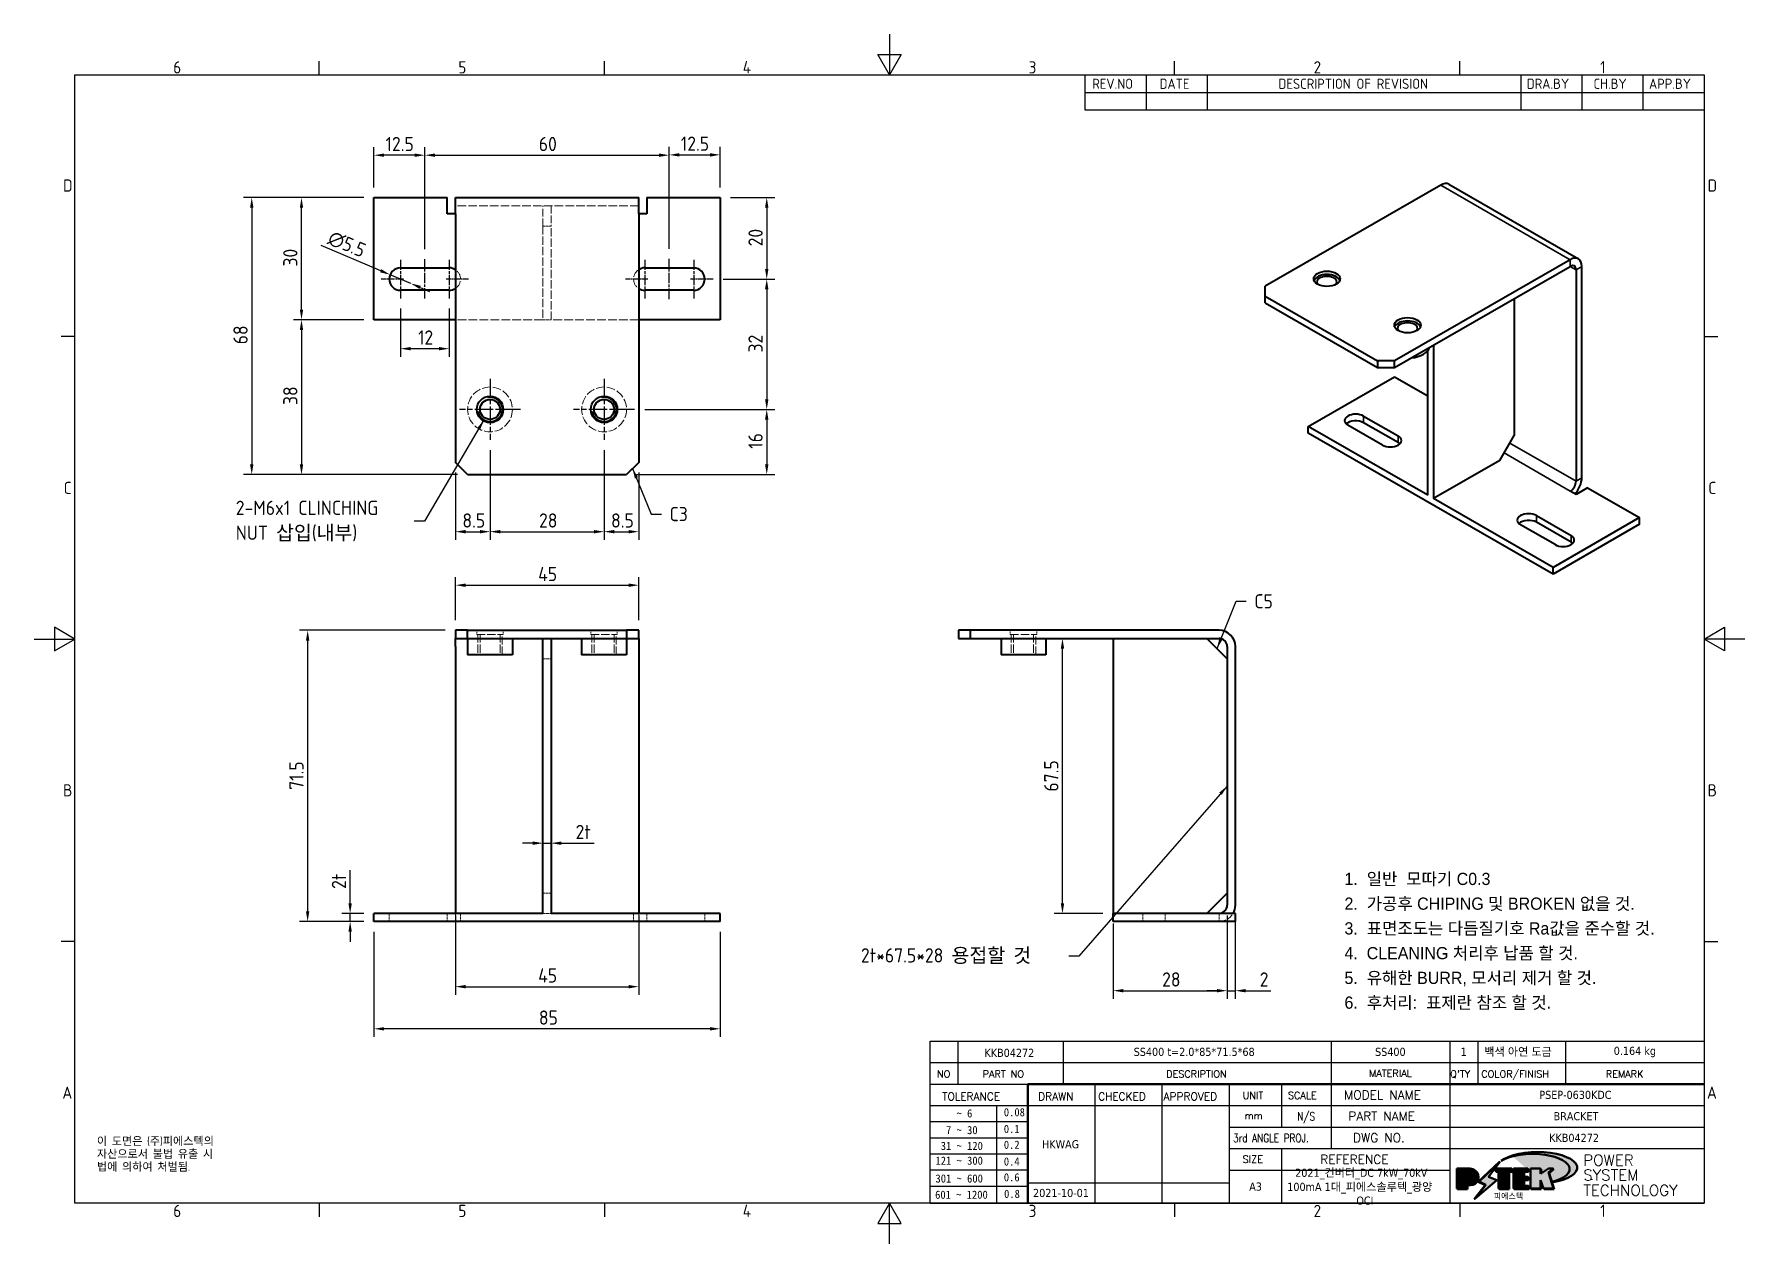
# Model space of a CAD drawing. Header units: millimetres. Extents: x 0 to 420, y 0 to 297.
import ezdxf
from ezdxf.enums import TextEntityAlignment as Align

# ---------------------------------------------------------------- set-up
doc = ezdxf.new("R2010")
doc.units = ezdxf.units.MM
doc.linetypes.add('CHAIN', pattern=[0.3543, 0.2362, -0.0295, 0.0591, -0.0295])
doc.linetypes.add('DASHED', pattern=[0.2067, 0.1654, -0.0413])
doc.layers.get('0').update_dxf_attribs({"color": 3, "lineweight": 25})
for name, color, linetype, lineweight in [('가려진 것(ISO)', 2, 'DASHED', 18), ('가시적인 것(ISO)', 3, 'Continuous', 40), ('가시적인 좁은 것(ISO)', 3, 'Continuous', 35), ('경계(ISO)', 7, 'Continuous', 25), ('기호(ISO)', 5, 'Continuous', 25), ('제목(ISO)', 5, 'Continuous', 50), ('중심 표식(ISO)', 1, 'Continuous', 25), ('중심선(ISO)', 1, 'Continuous', 25), ('치수(ISO)', 2, 'Continuous', 25), ('해치(ISO)', 7, 'Continuous', 18)]:
    doc.layers.add(name, color=color, linetype=linetype, lineweight=lineweight)
doc.styles.add('HAN_291', font='')
doc.styles.add('HAN_370', font='', dxfattribs={"width": 2})
doc.styles.add('ISO Proportiona M2B', font='isocp.shx')
doc.styles.add('ISO Proportional', font='arial.ttf')
doc.styles.add('RC_284', font='ROMANC.shx')
doc.styles.add('RC_287', font='ROMANC.shx')
doc.styles.add('RC_292', font='ROMANC.shx')
doc.styles.add('ROMANT_294', font='romant.shx')
doc.styles.add('문자 텍스트_M2B', font='isocp.shx')
doc.styles.add('문자 텍스트_PSTEK_POSCO', font='isocp.shx')
doc.styles.add('치수 텍스트_PSTEK_POSCO', font='isocp.shx')
doc.styles.add('텍스트 스타일198', font='tahoma.ttf')
doc.styles.add('텍스트 스타일333', font='ROMANC.shx', dxfattribs={"width": 0.8})
doc.styles.get('HAN_291').set_extended_font_data('GulimChe')
doc.styles.get('HAN_370').set_extended_font_data('GulimChe')
doc.dimstyles.new('치수_PSTEK_POSCO', dxfattribs={"dimtxt": 3.5, "dimasz": 2.5, "dimexe": 2, "dimexo": 2.5, "dimgap": 1, "dimtad": 1, "dimrnd": 1e-08, "dimdsep": 46, "dimtxsty": '치수 텍스트_PSTEK_POSCO', "dimcen": 0.09, "dimdle": 10, "dimclrd": 7, "dimclre": 7, "dimclrt": 2, "dimadec": 1, "dimazin": 2, "dimtfac": 1, "dimtmove": 0, "dimatfit": 3, "dimfxl": 0, "dimtolj": 1, "dimlwd": -1, "dimlwe": -1, "dimarcsym": 0})
doc.dimstyles.new('치수_PSTEK_POSCO$7', dxfattribs={"dimtxt": 3.5, "dimasz": 2.5, "dimexe": 2, "dimexo": 2.5, "dimgap": 1, "dimtad": 1, "dimrnd": 1e-08, "dimdsep": 46, "dimtxsty": '치수 텍스트_PSTEK_POSCO', "dimcen": 0.09, "dimdle": 10, "dimclrd": 7, "dimclre": 7, "dimclrt": 2, "dimadec": 1, "dimazin": 2, "dimtfac": 1, "dimtmove": 0, "dimatfit": 3, "dimfxl": 0, "dimtolj": 1, "dimlwd": -1, "dimlwe": -1, "dimarcsym": 0})

msp = doc.modelspace()

# ---------------------------------------------------------------- texts
at = {"layer": '기호(ISO)', "color": 2, "insert": (49.4971, 177.4599), "char_height": 3.5, "width": 42.824479, "attachment_point": 4, "line_spacing_factor": 1.05, "style": '치수 텍스트_PSTEK_POSCO'}
msp.add_mtext('{2-M6x1 CLINCHING \\PNUT 삽입(내부)}', dxfattribs=at)
at = {"layer": '기호(ISO)', "color": 2, "char_height": 3.5, "attachment_point": 4, "style": '치수 텍스트_PSTEK_POSCO'}
for s, insert in [('{C3}', (156.0065, 179.1753)), ('{C5}', (299.584, 157.7576))]:
    msp.add_mtext(s, dxfattribs=dict(at, insert=insert))
at = {"layer": '기호(ISO)', "color": 2, "insert": (202.9891, 70.6305), "char_height": 3.5, "width": 50.013704, "attachment_point": 4, "style": '치수 텍스트_PSTEK_POSCO'}
msp.add_mtext('{\\fISOCP|b0|i0;\\H3.5000;2t*67.5*28 용접할 것}', dxfattribs=at)
at = {"layer": '기호(ISO)', "color": 7, "insert": (15.3946, 26.2283), "char_height": 2, "width": 51.240138, "attachment_point": 1, "line_spacing_factor": 0.944221, "style": '문자 텍스트_PSTEK_POSCO'}
msp.add_mtext('{이 도면은 (주)피에스텍의\\P자산으로서 불법 유출 시 \\P법에 의하여 처벌됨.}', dxfattribs=at)

# ---------------------------------------------------------------- blocks, each defined once
blk = doc.blocks.new('경계 Default Border')
at = {"layer": '경계(ISO)'}
for p, q in [((70, 287), (70, 290.4)), ((140, 287), (140, 290.4)), ((280, 287), (280, 290.4)), ((350, 287), (350, 290.4)), ((10, 222.75), (6.6, 222.75)), ((410, 222.75), (413.4, 222.75)), ((10, 74.25), (6.6, 74.25)), ((410, 74.25), (413.4, 74.25)), ((70, 10), (70, 6.6)), ((140, 10), (140, 6.6)), ((280, 10), (280, 6.6)), ((350, 10), (350, 6.6))]:
    blk.add_line(p, q, dxfattribs=at)
at = {"layer": '경계(ISO)', "flags": 128}
for points in [[(210, 297), (210, 287), (207.11, 292), (212.89, 292), (210, 287)], [(10, 10), (10, 287), (410, 287), (410, 10), (10, 10)], [(0, 148.5), (10, 148.5), (5, 151.39), (5, 145.61), (10, 148.5)], [(420, 148.5), (410, 148.5), (415, 151.39), (415, 145.61), (410, 148.5)], [(210, 0), (210, 10), (207.11, 5), (212.89, 5), (210, 10)]]:
    blk.add_lwpolyline(points, dxfattribs=at)
at = {"layer": '경계(ISO)', "color": 2, "char_height": 3, "attachment_point": 7, "style": '문자 텍스트_M2B'}
for s, insert in [('6', (34.14, 287.37)), ('5', (104.14, 287.37)), ('4', (173.97, 287.4)), ('3', (244.17, 287.37)), ('2', (314.13, 287.37)), ('1', (384.49, 287.4)), ('D', (7.08, 258.35)), ('D', (410.88, 258.35)), ('C', (7.24, 184.1)), ('C', (411.04, 184.1)), ('B', (7.08, 109.85)), ('B', (410.88, 109.85)), ('A', (6.91, 35.62)), ('A', (410.71, 35.62)), ('6', (34.14, 6.57)), ('5', (104.14, 6.57)), ('4', (173.97, 6.6)), ('3', (244.17, 6.57)), ('2', (314.13, 6.57)), ('1', (384.49, 6.6))]:
    blk.add_mtext(s, dxfattribs=dict(at, insert=insert))
blk = doc.blocks.new('제목 블록 PSTEK')
for color, points in [(252, [(317.22, 17.06), (322.03, 21.63), (322.28, 21.94), (317.05, 16.98), (318.75, 16.19), (316, 12.72), (316.34, 13), (318.92, 16.27)]), (5, [(321.62, 17.42), (319.53, 18.25), (322.45, 22.02), (317.22, 17.06), (318.92, 16.27), (316.17, 12.8)]), (1, [(324.48, 19.61), (325.24, 19.61), (325.24, 20.26), (321.23, 20.26), (321.23, 19.61), (321.98, 19.61), (321.98, 15.34), (324.48, 15.34)]), (252, [(321.98, 19.61), (321.4, 19.61), (321.4, 19.46), (321.98, 19.46)]), (252, [(324.66, 19.46), (325.42, 19.46), (325.42, 20.11), (325.24, 20.11), (325.24, 19.61), (324.48, 19.61), (324.48, 15.34), (322.16, 15.34), (322.16, 15.19), (324.66, 15.19)]), (1, [(329.23, 20.26), (325.66, 20.26), (325.66, 15.34), (329.36, 15.34), (329.36, 15.99), (328.11, 15.99), (328.11, 17.56), (329.23, 17.56), (329.23, 18.26), (328.11, 18.26), (328.11, 19.61), (329.23, 19.61)]), (252, [(328.29, 19.46), (329.41, 19.46), (329.41, 20.11), (329.23, 20.11), (329.23, 19.61), (328.11, 19.61), (328.11, 18.26), (328.29, 18.26)]), (252, [(328.29, 17.42), (329.41, 17.42), (329.41, 18.11), (329.23, 18.11), (329.23, 17.56), (328.11, 17.56), (328.11, 15.99), (328.29, 15.99)]), (1, [(332.33, 20.26), (329.86, 20.26), (329.86, 15.34), (332.33, 15.34), (332.33, 17.43), (333.07, 15.34), (335.49, 15.34), (334.25, 19.31), (335.44, 20.26), (334.31, 20.26), (332.33, 19)]), (252, [(332.51, 16.93), (332.33, 17.43), (332.33, 15.34), (330.04, 15.34), (330.04, 15.19), (332.51, 15.19)]), (252, [(332.51, 20.11), (332.33, 20.11), (332.33, 19), (332.51, 19.11)]), (252, [(335.62, 20.11), (335.25, 20.11), (334.25, 19.31), (335.49, 15.34), (333.2, 15.34), (333.25, 15.19), (335.66, 15.19), (334.43, 19.16)]), (252, [(329.54, 15.85), (329.36, 15.85), (329.36, 15.34), (325.83, 15.34), (325.83, 15.19), (329.54, 15.19)])]:
    blk.add_hatch(color=color).paths.add_polyline_path(points)
h = blk.add_hatch(color=1)
edge = h.paths.add_edge_path(flags=0)
edge.add_line((314.22, 19.61), (314.22, 17))
edge.add_line((314.22, 17), (314.35, 17))
edge.add_arc((314.35, 17.65), 0.651, 270, 360)
edge.add_line((315, 17.65), (315, 18.96))
edge.add_arc((314.35, 18.96), 0.651, 0, 90)
edge.add_line((314.35, 19.61), (314.22, 19.61))
edge = h.paths.add_edge_path()
edge.add_arc((314.98, 18.29), 1.97, 270, 450)
edge.add_line((314.98, 20.26), (311.77, 20.26))
edge.add_line((311.77, 20.26), (311.77, 15.34))
edge.add_line((311.77, 15.34), (314.22, 15.34))
edge.add_line((314.22, 15.34), (314.22, 16.32))
edge.add_line((314.22, 16.32), (314.98, 16.32))
h = blk.add_hatch(color=252)
edge = h.paths.add_edge_path()
edge.add_arc((314.98, 18.29), 1.97, 270, 406.8279)
edge.add_arc((315.16, 18.14), 1.97, -90, 53.561, ccw=False)
edge.add_line((315.16, 16.17), (314.4, 16.17))
edge.add_line((314.4, 16.17), (314.4, 15.19))
edge.add_line((314.4, 15.19), (311.94, 15.19))
edge.add_line((311.94, 15.19), (311.94, 15.34))
edge.add_line((311.94, 15.34), (314.22, 15.34))
edge.add_line((314.22, 15.34), (314.22, 16.32))
edge.add_line((314.22, 16.32), (314.98, 16.32))
h = blk.add_hatch(color=252)
edge = h.paths.add_edge_path()
edge.add_line((314.4, 19.46), (314.53, 19.46))
edge.add_arc((314.53, 18.81), 0.651, 60.4189, 90, ccw=False)
edge.add_arc((314.35, 18.96), 0.651, 39.9699, 90)
edge.add_line((314.35, 19.61), (314.22, 19.61))
edge.add_line((314.22, 19.61), (314.22, 17))
edge.add_line((314.22, 17), (314.35, 17))
edge.add_arc((314.35, 17.65), 0.651, 270, 274.6931)
edge.add_line((314.4, 17), (314.4, 19.46))
at = {"layer": '해치(ISO)', "true_color": 0x27d1fc}
h = blk.add_hatch(color=140, dxfattribs=at)
edge = h.paths.add_edge_path()
edge.add_ellipse((330.37, 20.16), major_axis=(9.1, 0), ratio=0.40699, start_angle=301.3098, end_angle=507.7437)
edge.add_ellipse((331.53, 20.46), major_axis=(-9.82, 0), ratio=0.39426, start_angle=111.5121, end_angle=334.4703, ccw=False)
edge.add_line((335.14, 16.86), (335.1, 16.99))
at = {"color": 180}
for p, q in [((182.48, 11.79), (182.48, 51.57)), ((182.48, 51.57), (372.48, 51.57)), ((189.27, 51.57), (189.27, 41.01)), ((215.22, 41.01), (215.22, 51.57)), ((280.88, 51.57), (280.88, 41.01)), ((310.09, 51.57), (310.09, 41.01)), ((316.9, 51.57), (316.9, 41.01)), ((338.46, 51.57), (338.46, 41.01)), ((372.48, 51.57), (372.48, 11.79)), ((182.48, 46.29), (372.48, 46.29)), ((182.48, 41.01), (206.45, 41.01)), ((222.94, 11.79), (222.94, 41.01)), ((239.43, 11.79), (239.43, 41.01)), ((255.92, 11.79), (255.92, 41.01)), ((268.69, 41.01), (268.69, 30.45)), ((280.88, 41.01), (280.88, 25.17)), ((310.09, 41.01), (310.09, 11.79)), ((182.48, 35.73), (206.45, 35.73)), ((198.86, 12.03), (198.86, 35.73)), ((206.45, 35.73), (372.48, 35.73)), ((182.48, 31.78), (206.45, 31.78)), ((255.92, 30.45), (372.48, 30.45)), ((182.48, 27.83), (206.45, 27.83)), ((182.48, 23.88), (206.45, 23.88)), ((255.92, 25.17), (372.48, 25.17)), ((268.69, 25.17), (268.69, 11.79)), ((182.48, 19.93), (206.45, 19.93)), ((255.92, 19.89), (310.09, 19.89)), ((182.48, 15.98), (206.45, 15.98)), ((206.45, 16.74), (255.92, 16.74)), ((182.48, 11.79), (372.48, 11.79))]:
    blk.add_line(p, q, dxfattribs=at)
at = {"color": 7, "lineweight": 50}
for p, q in [((206.45, 11.79), (206.45, 41.01)), ((206.45, 41.01), (372.48, 41.01))]:
    blk.add_line(p, q, dxfattribs=at)
at = {"color": 7}
for p, q in [((322.28, 21.94), (317.05, 16.98)), ((322.45, 22.02), (317.22, 17.06)), ((317.22, 17.06), (322.03, 21.63)), ((319.53, 18.25), (322.45, 22.02)), ((322.03, 21.63), (322.28, 21.94)), ((314.98, 20.26), (311.77, 20.26)), ((311.77, 20.26), (311.77, 15.34)), ((314.98, 20.26), (311.77, 20.26)), ((311.77, 20.26), (311.77, 15.34)), ((314.22, 17), (314.22, 19.61)), ((314.22, 19.61), (314.35, 19.61)), ((314.35, 19.61), (314.22, 19.61)), ((314.22, 19.61), (314.22, 17)), ((314.22, 17), (314.22, 19.61)), ((314.22, 19.61), (314.35, 19.61)), ((314.35, 17), (314.22, 17)), ((314.22, 17), (314.35, 17)), ((314.35, 17), (314.22, 17)), ((314.4, 19.46), (314.53, 19.46)), ((314.4, 17), (314.4, 19.46)), ((315, 18.96), (315, 17.65)), ((315, 18.96), (315, 17.65)), ((316.17, 12.8), (321.62, 17.42)), ((317.05, 16.98), (318.75, 16.19)), ((318.92, 16.27), (317.22, 17.06)), ((317.22, 17.06), (318.92, 16.27)), ((321.62, 17.42), (319.53, 18.25)), ((325.24, 20.26), (321.23, 20.26)), ((321.23, 20.26), (321.23, 19.61)), ((325.24, 20.26), (321.23, 20.26)), ((321.23, 20.26), (321.23, 19.61)), ((321.23, 19.61), (321.98, 19.61)), ((321.23, 19.61), (321.98, 19.61)), ((321.4, 19.61), (321.4, 19.46)), ((321.98, 19.61), (321.4, 19.61)), ((321.4, 19.46), (321.98, 19.46)), ((321.98, 19.61), (321.98, 15.34)), ((321.98, 19.46), (321.98, 19.61)), ((321.98, 19.61), (321.98, 15.34)), ((324.48, 19.61), (325.24, 19.61)), ((324.48, 15.34), (324.48, 19.61)), ((325.24, 19.61), (324.48, 19.61)), ((324.48, 19.61), (324.48, 15.34)), ((324.48, 19.61), (325.24, 19.61)), ((324.48, 15.34), (324.48, 19.61)), ((324.66, 19.46), (325.42, 19.46)), ((324.66, 15.19), (324.66, 19.46)), ((325.24, 19.61), (325.24, 20.26)), ((325.24, 19.61), (325.24, 20.26)), ((325.42, 20.11), (325.24, 20.11)), ((325.24, 20.11), (325.24, 19.61)), ((325.42, 19.46), (325.42, 20.11)), ((329.23, 20.26), (325.66, 20.26)), ((325.66, 20.26), (325.66, 15.34)), ((325.66, 20.26), (325.66, 15.34)), ((329.23, 20.26), (325.66, 20.26)), ((328.11, 18.26), (328.11, 19.61)), ((328.11, 19.61), (329.23, 19.61)), ((329.23, 19.61), (328.11, 19.61)), ((328.11, 19.61), (328.11, 18.26)), ((328.11, 18.26), (328.11, 19.61)), ((328.11, 19.61), (329.23, 19.61)), ((329.23, 18.26), (328.11, 18.26)), ((328.11, 18.26), (328.29, 18.26)), ((329.23, 18.26), (328.11, 18.26)), ((328.11, 17.56), (329.23, 17.56)), ((328.11, 15.99), (328.11, 17.56)), ((329.23, 17.56), (328.11, 17.56)), ((328.11, 17.56), (328.11, 15.99)), ((328.11, 17.56), (329.23, 17.56)), ((328.11, 15.99), (328.11, 17.56)), ((328.29, 18.26), (328.29, 19.46)), ((328.29, 19.46), (329.41, 19.46)), ((328.29, 15.99), (328.29, 17.42)), ((328.29, 17.42), (329.41, 17.42)), ((329.23, 19.61), (329.23, 20.26)), ((329.23, 19.61), (329.23, 20.26)), ((329.41, 20.11), (329.23, 20.11)), ((329.23, 20.11), (329.23, 19.61)), ((329.23, 17.56), (329.23, 18.26)), ((329.23, 17.56), (329.23, 18.26)), ((329.41, 18.11), (329.23, 18.11)), ((329.23, 18.11), (329.23, 17.56)), ((329.41, 19.46), (329.41, 20.11)), ((329.41, 17.42), (329.41, 18.11)), ((332.33, 20.26), (329.86, 20.26)), ((329.86, 20.26), (329.86, 15.34)), ((329.86, 20.26), (329.86, 15.34)), ((332.33, 20.26), (329.86, 20.26)), ((334.31, 20.26), (332.33, 19)), ((332.33, 19), (332.33, 20.26)), ((334.31, 20.26), (332.33, 19)), ((332.33, 19), (332.33, 20.26)), ((332.51, 20.11), (332.33, 20.11)), ((332.33, 20.11), (332.33, 19)), ((332.33, 19), (332.51, 19.11)), ((332.33, 17.43), (333.07, 15.34)), ((332.33, 15.34), (332.33, 17.43)), ((332.51, 16.93), (332.33, 17.43)), ((332.33, 17.43), (332.33, 15.34)), ((332.33, 17.43), (333.07, 15.34)), ((332.33, 15.34), (332.33, 17.43)), ((332.51, 19.11), (332.51, 20.11)), ((332.51, 15.19), (332.51, 16.93)), ((334.25, 19.31), (335.44, 20.26)), ((334.25, 19.31), (335.44, 20.26)), ((335.25, 20.11), (334.25, 19.31)), ((335.49, 15.34), (334.25, 19.31)), ((334.25, 19.31), (335.49, 15.34)), ((335.49, 15.34), (334.25, 19.31)), ((335.44, 20.26), (334.31, 20.26)), ((335.44, 20.26), (334.31, 20.26)), ((334.43, 19.16), (335.62, 20.11)), ((335.66, 15.19), (334.43, 19.16)), ((335.62, 20.11), (335.25, 20.11)), ((345.04, 17.5), (344.99, 17.69)), ((311.77, 15.34), (314.22, 15.34)), ((311.77, 15.34), (314.22, 15.34)), ((314.22, 15.34), (311.94, 15.34)), ((311.94, 15.34), (311.94, 15.19)), ((311.94, 15.19), (314.4, 15.19)), ((314.22, 16.32), (314.98, 16.32)), ((314.22, 15.34), (314.22, 16.32)), ((314.98, 16.32), (314.22, 16.32)), ((314.22, 16.32), (314.22, 15.34)), ((314.22, 16.32), (314.98, 16.32)), ((314.22, 15.34), (314.22, 16.32)), ((314.4, 16.17), (315.16, 16.17)), ((314.4, 15.19), (314.4, 16.17)), ((318.75, 16.19), (316, 12.72)), ((316, 12.72), (316.34, 13)), ((318.92, 16.27), (316.17, 12.8)), ((316.34, 13), (318.92, 16.27)), ((321.98, 15.34), (324.48, 15.34)), ((321.98, 15.34), (324.48, 15.34)), ((324.48, 15.34), (322.16, 15.34)), ((322.16, 15.34), (322.16, 15.19)), ((322.16, 15.19), (324.66, 15.19)), ((325.66, 15.34), (329.36, 15.34)), ((325.66, 15.34), (329.36, 15.34)), ((329.36, 15.34), (325.83, 15.34)), ((325.83, 15.34), (325.83, 15.19)), ((325.83, 15.19), (329.54, 15.19)), ((329.36, 15.99), (328.11, 15.99)), ((328.11, 15.99), (328.29, 15.99)), ((329.36, 15.99), (328.11, 15.99)), ((329.36, 15.34), (329.36, 15.99)), ((329.36, 15.34), (329.36, 15.99)), ((329.54, 15.85), (329.36, 15.85)), ((329.36, 15.85), (329.36, 15.34)), ((329.54, 15.19), (329.54, 15.85)), ((329.86, 15.34), (332.33, 15.34)), ((329.86, 15.34), (332.33, 15.34)), ((332.33, 15.34), (330.04, 15.34)), ((330.04, 15.34), (330.04, 15.19)), ((330.04, 15.19), (332.51, 15.19)), ((333.07, 15.34), (335.49, 15.34)), ((333.07, 15.34), (335.49, 15.34)), ((335.49, 15.34), (333.2, 15.34)), ((333.2, 15.34), (333.25, 15.19)), ((333.25, 15.19), (335.66, 15.19))]:
    blk.add_line(p, q, dxfattribs=at)
at = {"color": 5}
for p, q in [((322.45, 22.02), (317.22, 17.06)), ((319.53, 18.25), (322.45, 22.02)), ((316.17, 12.8), (321.62, 17.42)), ((317.22, 17.06), (318.92, 16.27)), ((321.62, 17.42), (319.53, 18.25)), ((318.92, 16.27), (316.17, 12.8))]:
    blk.add_line(p, q, dxfattribs=at)
at = {"color": 1}
for p, q in [((314.98, 20.26), (311.77, 20.26)), ((311.77, 20.26), (311.77, 15.34)), ((314.22, 17), (314.22, 19.61)), ((314.22, 19.61), (314.35, 19.61)), ((314.35, 17), (314.22, 17)), ((315, 18.96), (315, 17.65)), ((325.24, 20.26), (321.23, 20.26)), ((321.23, 20.26), (321.23, 19.61)), ((321.23, 19.61), (321.98, 19.61)), ((321.98, 19.61), (321.98, 15.34)), ((324.48, 19.61), (325.24, 19.61)), ((324.48, 15.34), (324.48, 19.61)), ((325.24, 19.61), (325.24, 20.26)), ((329.23, 20.26), (325.66, 20.26)), ((325.66, 20.26), (325.66, 15.34)), ((328.11, 18.26), (328.11, 19.61)), ((328.11, 19.61), (329.23, 19.61)), ((329.23, 18.26), (328.11, 18.26)), ((328.11, 17.56), (329.23, 17.56)), ((328.11, 15.99), (328.11, 17.56)), ((329.23, 19.61), (329.23, 20.26)), ((329.23, 17.56), (329.23, 18.26)), ((332.33, 20.26), (329.86, 20.26)), ((329.86, 20.26), (329.86, 15.34)), ((334.31, 20.26), (332.33, 19)), ((332.33, 19), (332.33, 20.26)), ((332.33, 17.43), (333.07, 15.34)), ((332.33, 15.34), (332.33, 17.43)), ((334.25, 19.31), (335.44, 20.26)), ((335.49, 15.34), (334.25, 19.31)), ((335.44, 20.26), (334.31, 20.26)), ((311.77, 15.34), (314.22, 15.34)), ((314.22, 16.32), (314.98, 16.32)), ((314.22, 15.34), (314.22, 16.32)), ((321.98, 15.34), (324.48, 15.34)), ((325.66, 15.34), (329.36, 15.34)), ((329.36, 15.99), (328.11, 15.99)), ((329.36, 15.34), (329.36, 15.99)), ((329.86, 15.34), (332.33, 15.34)), ((333.07, 15.34), (335.49, 15.34))]:
    blk.add_line(p, q, dxfattribs=at)
at = {"color": 7}
for centre, radius, start, end in [((314.35, 18.96), 0.651, 0, 90), ((314.35, 18.96), 0.651, 39.9699, 90), ((314.35, 18.96), 0.651, 0, 90), ((314.35, 17.65), 0.651, 270, 0), ((314.35, 17.65), 0.651, 270, 0), ((314.35, 17.65), 0.651, 270, 274.6931), ((314.53, 18.81), 0.651, 60.4189, 90), ((314.98, 18.29), 1.97, 270, 90), ((314.98, 18.29), 1.97, 270, 90), ((314.98, 18.29), 1.97, 270, 46.8279), ((315.16, 18.14), 1.97, 270, 53.561)]:
    blk.add_arc(centre, radius, start, end, dxfattribs=at)
at = {"color": 1}
for centre, radius, start, end in [((314.35, 18.96), 0.651, 0, 90), ((314.35, 17.65), 0.651, 270, 0), ((314.98, 18.29), 1.97, 270, 90)]:
    blk.add_arc(centre, radius, start, end, dxfattribs=at)
at = {"layer": '제목(ISO)', "lineweight": 18}
blk.add_line((182.48, 35.73), (182.48, 11.79), dxfattribs=at)
at = {"layer": '제목(ISO)'}
for p, q in [((322.28, 21.94), (317.05, 16.98)), ((322.45, 22.02), (317.22, 17.06)), ((317.22, 17.06), (322.03, 21.63)), ((319.53, 18.25), (322.45, 22.02)), ((322.03, 21.63), (322.28, 21.94)), ((314.98, 20.26), (311.77, 20.26)), ((311.77, 20.26), (311.77, 15.34)), ((314.22, 17), (314.22, 19.61)), ((314.22, 19.61), (314.35, 19.61)), ((314.35, 19.61), (314.22, 19.61)), ((314.22, 19.61), (314.22, 17)), ((314.35, 17), (314.22, 17)), ((314.22, 17), (314.35, 17)), ((314.4, 19.46), (314.53, 19.46)), ((314.4, 17), (314.4, 19.46)), ((315, 18.96), (315, 17.65)), ((316.17, 12.8), (321.62, 17.42)), ((317.05, 16.98), (318.75, 16.19)), ((317.22, 17.06), (318.92, 16.27)), ((318.92, 16.27), (317.22, 17.06)), ((321.62, 17.42), (319.53, 18.25)), ((325.24, 20.26), (321.23, 20.26)), ((321.23, 20.26), (321.23, 19.61)), ((321.23, 19.61), (321.98, 19.61)), ((321.98, 19.61), (321.4, 19.61)), ((321.4, 19.61), (321.4, 19.46)), ((321.4, 19.46), (321.98, 19.46)), ((321.98, 19.61), (321.98, 15.34)), ((321.98, 19.46), (321.98, 19.61)), ((324.48, 19.61), (325.24, 19.61)), ((324.48, 15.34), (324.48, 19.61)), ((325.24, 19.61), (324.48, 19.61)), ((324.48, 19.61), (324.48, 15.34)), ((324.66, 19.46), (325.42, 19.46)), ((324.66, 15.19), (324.66, 19.46)), ((325.24, 19.61), (325.24, 20.26)), ((325.42, 20.11), (325.24, 20.11)), ((325.24, 20.11), (325.24, 19.61)), ((325.42, 19.46), (325.42, 20.11)), ((329.23, 20.26), (325.66, 20.26)), ((325.66, 20.26), (325.66, 15.34)), ((328.11, 18.26), (328.11, 19.61)), ((328.11, 19.61), (329.23, 19.61)), ((329.23, 19.61), (328.11, 19.61)), ((328.11, 19.61), (328.11, 18.26)), ((329.23, 18.26), (328.11, 18.26)), ((328.11, 18.26), (328.29, 18.26)), ((328.11, 15.99), (328.11, 17.56)), ((328.11, 17.56), (329.23, 17.56)), ((329.23, 17.56), (328.11, 17.56)), ((328.11, 17.56), (328.11, 15.99)), ((328.29, 19.46), (329.41, 19.46)), ((328.29, 18.26), (328.29, 19.46)), ((328.29, 17.42), (329.41, 17.42)), ((328.29, 15.99), (328.29, 17.42)), ((329.23, 19.61), (329.23, 20.26)), ((329.41, 20.11), (329.23, 20.11)), ((329.23, 20.11), (329.23, 19.61)), ((329.23, 17.56), (329.23, 18.26)), ((329.41, 18.11), (329.23, 18.11)), ((329.23, 18.11), (329.23, 17.56)), ((329.41, 19.46), (329.41, 20.11)), ((329.41, 17.42), (329.41, 18.11)), ((332.33, 20.26), (329.86, 20.26)), ((329.86, 20.26), (329.86, 15.34)), ((334.31, 20.26), (332.33, 19)), ((332.33, 19), (332.33, 20.26)), ((332.51, 20.11), (332.33, 20.11)), ((332.33, 20.11), (332.33, 19)), ((332.33, 19), (332.51, 19.11)), ((332.33, 15.34), (332.33, 17.43)), ((332.33, 17.43), (333.07, 15.34)), ((332.51, 16.93), (332.33, 17.43)), ((332.33, 17.43), (332.33, 15.34)), ((332.51, 19.11), (332.51, 20.11)), ((332.51, 15.19), (332.51, 16.93)), ((334.25, 19.31), (335.44, 20.26)), ((335.25, 20.11), (334.25, 19.31)), ((335.49, 15.34), (334.25, 19.31)), ((334.25, 19.31), (335.49, 15.34)), ((335.44, 20.26), (334.31, 20.26)), ((334.43, 19.16), (335.62, 20.11)), ((335.66, 15.19), (334.43, 19.16)), ((335.62, 20.11), (335.25, 20.11)), ((311.77, 15.34), (314.22, 15.34)), ((314.22, 15.34), (311.94, 15.34)), ((311.94, 15.34), (311.94, 15.19)), ((311.94, 15.19), (314.4, 15.19)), ((314.22, 15.34), (314.22, 16.32)), ((314.22, 16.32), (314.98, 16.32)), ((314.98, 16.32), (314.22, 16.32)), ((314.22, 16.32), (314.22, 15.34)), ((314.4, 15.19), (314.4, 16.17)), ((314.4, 16.17), (315.16, 16.17)), ((318.75, 16.19), (316, 12.72)), ((316, 12.72), (316.34, 13)), ((318.92, 16.27), (316.17, 12.8)), ((316.34, 13), (318.92, 16.27)), ((321.98, 15.34), (324.48, 15.34)), ((324.48, 15.34), (322.16, 15.34)), ((322.16, 15.34), (322.16, 15.19)), ((322.16, 15.19), (324.66, 15.19)), ((325.66, 15.34), (329.36, 15.34)), ((329.36, 15.34), (325.83, 15.34)), ((325.83, 15.34), (325.83, 15.19)), ((325.83, 15.19), (329.54, 15.19)), ((329.36, 15.99), (328.11, 15.99)), ((328.11, 15.99), (328.29, 15.99)), ((329.36, 15.34), (329.36, 15.99)), ((329.54, 15.85), (329.36, 15.85)), ((329.36, 15.85), (329.36, 15.34)), ((329.54, 15.19), (329.54, 15.85)), ((329.86, 15.34), (332.33, 15.34)), ((332.33, 15.34), (330.04, 15.34)), ((330.04, 15.34), (330.04, 15.19)), ((330.04, 15.19), (332.51, 15.19)), ((333.07, 15.34), (335.49, 15.34)), ((335.49, 15.34), (333.2, 15.34)), ((333.2, 15.34), (333.25, 15.19)), ((333.25, 15.19), (335.66, 15.19))]:
    blk.add_line(p, q, dxfattribs=at)
at = {"layer": '제목(ISO)', "color": 4}
blk.add_line((335.14, 16.86), (335.1, 16.99), dxfattribs=at)
at = {"layer": '제목(ISO)'}
for centre, radius, start, end in [((314.35, 18.96), 0.651, 0, 90), ((314.35, 18.96), 0.651, 39.9699, 90), ((314.35, 17.65), 0.651, 270, 0), ((314.35, 17.65), 0.651, 270, 274.6931), ((314.53, 18.81), 0.651, 60.4189, 90), ((314.98, 18.29), 1.97, 46.8279, 90), ((314.98, 18.29), 1.97, 270, 46.8279), ((314.98, 18.29), 1.97, 270, 46.8279), ((315.16, 18.14), 1.97, 270, 53.561)]:
    blk.add_arc(centre, radius, start, end, dxfattribs=at)
at = {"layer": '제목(ISO)', "color": 4}
for centre, major_axis, ratio, start_param, end_param in [((331.53, 20.46), (9.82, 0), 0.39426, 5.087845, 8.9792), ((330.37, 20.16), (9.1, 0), 0.40699, 5.258849, 8.861799)]:
    blk.add_ellipse(centre, major_axis=major_axis, ratio=ratio, start_param=start_param, end_param=end_param, dxfattribs=at)
at = {"color": 2}
for s, height, style, p in [('NO', 1.742, 'RC_284', (184.14, 42.62)), ('PART NO', 1.742, 'RC_284', (195.34, 42.62)), ('DESCRIPTION', 1.7424, 'RC_284', (240.4, 42.62)), ("Q'TY", 1.742, 'RC_284', (310.14, 42.62)), ('COLOR/FINISH', 1.7424, 'RC_284', (317.77, 42.62)), ('REMARK', 1.742, 'RC_284', (348.35, 42.62)), (' TOLERANCE', 1.9, 'RC_287', (184.09, 37.01)), ('DRAWN', 1.9, 'RC_287', (208.98, 37.01)), ('CHECKED', 1.9, 'RC_287', (223.69, 37.01)), ('APPROVED', 1.9, 'RC_287', (239.78, 37.01)), ('UNIT', 1.742, 'RC_284', (259.17, 37.34)), ('SCALE', 1.742, 'RC_284', (270.29, 37.34)), ('MODEL NAME', 2.178, 'RC_292', (284.1, 37.25)), ('    ~ 6', 2, 'HAN_291', (183.77, 32.82)), ('0.08', 2, 'HAN_291', (200.55, 33.1)), ('PART NAME', 2.178, 'RC_292', (285.14, 32.03)), ('  7 ~ 30', 2, 'HAN_291', (183.77, 28.71)), ('0.1', 2, 'HAN_291', (200.55, 28.99)), ('mm', 1.742, 'RC_284', (259.65, 32.35)), (' 31 ~ 120', 2, 'HAN_291', (183.77, 24.83)), ('0.2', 2, 'HAN_291', (200.55, 25.11)), (' DWG NO.', 2.178, 'RC_292', (284.81, 26.75)), ('121 ~ 300', 2, 'HAN_291', (183.77, 21.21)), ('0.4', 2, 'HAN_291', (200.55, 21)), ('SIZE', 1.742, 'RC_284', (259.17, 21.69)), ('REFERENCE', 2.178, 'RC_292', (278.27, 21.43)), ('301 ~ 600', 2, 'HAN_291', (183.77, 16.83)), ('0.6', 2, 'HAN_291', (200.55, 17.12)), ('601 ~ 1200', 2, 'HAN_291', (183.68, 12.85)), ('0.8', 2, 'HAN_291', (200.61, 13.06))]:
    blk.add_text(s, height=height, dxfattribs=dict(at, style=style)).set_placement(p)
at = {"color": 2, "style": 'RC_284'}
blk.add_text('MATERIAL', height=1.742, dxfattribs=at).set_placement((295.48, 43.65), align=Align.MIDDLE_CENTER)
at = {"color": 7, "style": '텍스트 스타일333', "width": 0.8}
blk.add_text('N/S', height=2, dxfattribs=at).set_placement((274.78, 33.09), align=Align.MIDDLE_CENTER)
at = {"color": 2, "style": '텍스트 스타일333', "width": 0.8}
blk.add_text('3rd ANGLE PROJ.', height=2, dxfattribs=at).set_placement((256.84, 26.76))
at = {"color": 7, "style": 'ROMANT_294'}
for s, p in [('POWER', (342.83, 20.97)), ('SYSTEM', (342.83, 17.33)), ('TECHNOLOGY', (342.83, 13.57))]:
    blk.add_text(s, height=2.7, dxfattribs=at).set_placement(p)
at = {"color": 7, "insert": (320.85, 14.21), "char_height": 1.4, "attachment_point": 1, "line_spacing_factor": 0.332, "style": 'HAN_370'}
blk.add_mtext('\\fHY견고딕|b0|i0;\\H1.4000;피에스텍', dxfattribs=at)
at = {"layer": '제목(ISO)', "color": 7, "style": '텍스트 스타일198'}
for tag, p in [('질량\\P3;_001', (350.3, 48.16)), ('부품_번호_001', (195.8, 47.68)), ('설명_001', (232.44, 47.92)), ('재질_001', (291.7, 47.93)), ("3._Q'TY_001", (312.71, 47.92)), ('4._COLOR_001', (318.53, 47.95)), ('1._MODEL_NAME_001', (332.03, 37.37)), ('제목_001', (335.53, 32.12)), ('설계자_001', (209.94, 25.23)), ('부품_번호_001', (334.45, 26.81)), ('시트_크기_001', (260.81, 14.84)), ('프로젝트_002', (270.14, 14.77)), ('프로젝트_001', (272.08, 18.23)), ('작성_날짜_001', (207.73, 13.27)), ('프로젝트_003', (287.1, 11.39))]:
    blk.add_attdef(tag, p, '', height=2, dxfattribs=at)
for tag, p in [('점검자', (231.18, 26.23)), ('엔지니어링_승인자', (247.67, 26.23)), ('점검_날짜', (231.18, 14.27)), ('엔지니어링_승인_날짜', (247.67, 14.27))]:
    blk.add_attdef(tag, text='', height=2, dxfattribs=at).set_placement(p, align=Align.MIDDLE_CENTER)
blk = doc.blocks.new('리비전 내역')
at = {"layer": '기호(ISO)'}
for p, q in [((258, 287), (410, 287)), ((258, 287), (258, 282.72)), ((273, 287), (273, 282.72)), ((288, 287), (288, 282.72)), ((365, 287), (365, 282.72)), ((380, 287), (380, 282.72)), ((395, 287), (395, 282.72)), ((410, 287), (410, 282.72)), ((258, 282.72), (410, 282.72)), ((258, 282.72), (258, 278.44)), ((273, 282.72), (273, 278.44)), ((288, 282.72), (288, 278.44)), ((365, 282.72), (365, 278.44)), ((380, 282.72), (380, 278.44)), ((395, 282.72), (395, 278.44)), ((410, 282.72), (410, 278.44)), ((258, 278.44), (410, 278.44))]:
    blk.add_line(p, q, dxfattribs=at)
at = {"layer": '기호(ISO)', "color": 2, "char_height": 2.5, "attachment_point": 7, "style": 'ISO Proportiona M2B'}
for s, insert in [('REV.NO', (259.79, 283.58)), ('DATE', (276.31, 283.58)), ('DESCRIPTION OF REVISION', (305.51, 283.58)), ('DRA.BY', (366.48, 283.58)), ('CH.BY', (382.86, 283.58)), ('APP.BY', (396.48, 283.58))]:
    blk.add_mtext(s, dxfattribs=dict(at, insert=insert))
blk = doc.blocks.new('*D23')
at = {"layer": 'Defpoints', "color": 0, "transparency": 16777216}
for p in [(103.42, 150.63), (67.14, 79.13), (83.42, 79.13)]:
    blk.add_point(p, dxfattribs=at)
at = {"layer": '치수(ISO)', "color": 7, "transparency": 16777216}
for p, q in [((100.92, 150.63), (65.14, 150.63)), ((67.14, 148.13), (67.14, 81.63)), ((80.92, 79.13), (65.14, 79.13))]:
    blk.add_line(p, q, dxfattribs=at)
for points in [[(66.72, 148.13), (67.55, 148.13), (67.14, 150.63)], [(66.72, 81.63), (67.55, 81.63), (67.14, 79.13)]]:
    blk.add_solid(points, dxfattribs=at)
at = {"layer": '치수(ISO)', "color": 2, "transparency": 16777216, "insert": (64.39, 111.48), "char_height": 3.5, "attachment_point": 4, "rotation": 90, "style": '치수 텍스트_PSTEK_POSCO'}
blk.add_mtext('\\A1;71.5', dxfattribs=at)
blk = doc.blocks.new('*D24')
at = {"layer": 'Defpoints', "color": 0, "transparency": 16777216}
for p in [(83.42, 79.13), (168.42, 79.13), (83.42, 52.79)]:
    blk.add_point(p, dxfattribs=at)
at = {"layer": '치수(ISO)', "color": 7, "transparency": 16777216}
for p, q in [((83.42, 76.63), (83.42, 50.79)), ((168.42, 76.63), (168.42, 50.79)), ((165.92, 52.79), (85.92, 52.79))]:
    blk.add_line(p, q, dxfattribs=at)
for points in [[(85.92, 53.2), (85.92, 52.37), (83.42, 52.79)], [(165.92, 53.2), (165.92, 52.37), (168.42, 52.79)]]:
    blk.add_solid(points, dxfattribs=at)
at = {"layer": '치수(ISO)', "color": 2, "transparency": 16777216, "insert": (123.92, 55.54), "char_height": 3.5, "attachment_point": 4, "style": '치수 텍스트_PSTEK_POSCO'}
blk.add_mtext('\\A1;85', dxfattribs=at)
blk = doc.blocks.new('*D25')
at = {"layer": 'Defpoints', "color": 0, "transparency": 16777216}
for p in [(103.42, 83.13), (148.42, 83.13), (148.42, 63.13)]:
    blk.add_point(p, dxfattribs=at)
at = {"layer": '치수(ISO)', "color": 7, "transparency": 16777216}
for p, q in [((103.42, 80.63), (103.42, 61.13)), ((148.42, 80.63), (148.42, 61.13)), ((105.92, 63.13), (145.92, 63.13))]:
    blk.add_line(p, q, dxfattribs=at)
for points in [[(105.92, 63.55), (105.92, 62.71), (103.42, 63.13)], [(145.92, 63.55), (145.92, 62.71), (148.42, 63.13)]]:
    blk.add_solid(points, dxfattribs=at)
at = {"layer": '치수(ISO)', "color": 2, "transparency": 16777216, "insert": (123.74, 65.88), "char_height": 3.5, "attachment_point": 4, "style": '치수 텍스트_PSTEK_POSCO'}
blk.add_mtext('\\A1;45', dxfattribs=at)
blk = doc.blocks.new('*D26')
at = {"layer": 'Defpoints', "color": 0, "transparency": 16777216}
for p in [(77.57, 81.13), (83.42, 81.13), (83.42, 79.13)]:
    blk.add_point(p, dxfattribs=at)
at = {"layer": '치수(ISO)', "color": 7, "transparency": 16777216}
for p, q in [((77.57, 83.63), (77.57, 91.72)), ((80.92, 81.13), (75.57, 81.13)), ((77.57, 79.13), (77.57, 81.13)), ((80.92, 79.13), (75.57, 79.13)), ((77.57, 76.63), (77.57, 74.13))]:
    blk.add_line(p, q, dxfattribs=at)
for points in [[(77.15, 83.63), (77.99, 83.63), (77.57, 81.13)], [(77.15, 76.63), (77.99, 76.63), (77.57, 79.13)]]:
    blk.add_solid(points, dxfattribs=at)
at = {"layer": '치수(ISO)', "color": 2, "transparency": 16777216, "insert": (74.82, 87.13), "char_height": 3.5, "attachment_point": 4, "rotation": 90, "style": '치수 텍스트_PSTEK_POSCO'}
blk.add_mtext('\\A1;2t', dxfattribs=at)
blk = doc.blocks.new('*D27')
at = {"layer": 'Defpoints', "color": 0, "transparency": 16777216}
for p in [(124.92, 107.03), (126.92, 107.03), (126.92, 98.37)]:
    blk.add_point(p, dxfattribs=at)
at = {"layer": '치수(ISO)', "color": 7, "transparency": 16777216}
for p, q in [((122.42, 98.37), (119.92, 98.37)), ((124.92, 98.37), (126.92, 98.37)), ((129.42, 98.37), (137.51, 98.37))]:
    blk.add_line(p, q, dxfattribs=at)
for points in [[(122.42, 98.78), (122.42, 97.95), (124.92, 98.37)], [(129.42, 98.78), (129.42, 97.95), (126.92, 98.37)]]:
    blk.add_solid(points, dxfattribs=at)
at = {"layer": '치수(ISO)', "color": 2, "transparency": 16777216, "insert": (132.92, 101.12), "char_height": 3.5, "attachment_point": 4, "style": '치수 텍스트_PSTEK_POSCO'}
blk.add_mtext('\\A1;2t', dxfattribs=at)
blk = doc.blocks.new('*D28')
at = {"layer": 'Defpoints', "color": 0, "transparency": 16777216}
for p in [(148.42, 161.71), (103.42, 150.63), (148.42, 150.63)]:
    blk.add_point(p, dxfattribs=at)
at = {"layer": '치수(ISO)', "color": 7, "transparency": 16777216}
for p, q in [((103.42, 153.13), (103.42, 163.71)), ((105.92, 161.71), (145.92, 161.71)), ((148.42, 153.13), (148.42, 163.71))]:
    blk.add_line(p, q, dxfattribs=at)
for points in [[(105.92, 162.13), (105.92, 161.29), (103.42, 161.71)], [(145.92, 162.13), (145.92, 161.29), (148.42, 161.71)]]:
    blk.add_solid(points, dxfattribs=at)
at = {"layer": '치수(ISO)', "color": 2, "transparency": 16777216, "insert": (123.74, 164.46), "char_height": 3.5, "attachment_point": 4, "style": '치수 텍스트_PSTEK_POSCO'}
blk.add_mtext('\\A1;45', dxfattribs=at)
blk = doc.blocks.new('*D29')
at = {"layer": 'Defpoints', "color": 0, "transparency": 16777216}
for p in [(83.42, 256.88), (53.41, 188.88), (106.42, 188.88)]:
    blk.add_point(p, dxfattribs=at)
at = {"layer": '치수(ISO)', "color": 7, "transparency": 16777216}
for p, q in [((80.92, 256.88), (51.41, 256.88)), ((53.41, 254.38), (53.41, 191.38)), ((103.92, 188.88), (51.41, 188.88))]:
    blk.add_line(p, q, dxfattribs=at)
for points in [[(52.99, 254.38), (53.83, 254.38), (53.41, 256.88)], [(52.99, 191.38), (53.83, 191.38), (53.41, 188.88)]]:
    blk.add_solid(points, dxfattribs=at)
at = {"layer": '치수(ISO)', "color": 2, "transparency": 16777216, "insert": (50.66, 220.85), "char_height": 3.5, "attachment_point": 4, "rotation": 90, "style": '치수 텍스트_PSTEK_POSCO'}
blk.add_mtext('\\A1;68', dxfattribs=at)
blk = doc.blocks.new('*D30')
at = {"layer": 'Defpoints', "color": 0, "transparency": 16777216}
for p in [(147.42, 204.88), (145.42, 188.88), (179.86, 188.88)]:
    blk.add_point(p, dxfattribs=at)
at = {"layer": '치수(ISO)', "color": 7, "transparency": 16777216}
for p, q in [((149.92, 204.88), (181.86, 204.88)), ((179.86, 202.38), (179.86, 191.38)), ((147.92, 188.88), (181.86, 188.88))]:
    blk.add_line(p, q, dxfattribs=at)
for points in [[(179.44, 202.38), (180.28, 202.38), (179.86, 204.88)], [(179.44, 191.38), (180.28, 191.38), (179.86, 188.88)]]:
    blk.add_solid(points, dxfattribs=at)
at = {"layer": '치수(ISO)', "color": 2, "transparency": 16777216, "insert": (177.11, 195.21), "char_height": 3.5, "attachment_point": 4, "rotation": 90, "style": '치수 텍스트_PSTEK_POSCO'}
blk.add_mtext('\\A1;16', dxfattribs=at)
blk = doc.blocks.new('*D31')
at = {"layer": 'Defpoints', "color": 0, "transparency": 16777216}
for p in [(65.63, 256.88), (83.42, 256.88), (83.42, 226.88)]:
    blk.add_point(p, dxfattribs=at)
at = {"layer": '치수(ISO)', "color": 7, "transparency": 16777216}
for p, q in [((80.92, 256.88), (63.63, 256.88)), ((65.63, 229.38), (65.63, 254.38)), ((80.92, 226.88), (63.63, 226.88))]:
    blk.add_line(p, q, dxfattribs=at)
for points in [[(65.21, 254.38), (66.04, 254.38), (65.63, 256.88)], [(65.21, 229.38), (66.04, 229.38), (65.63, 226.88)]]:
    blk.add_solid(points, dxfattribs=at)
at = {"layer": '치수(ISO)', "color": 2, "transparency": 16777216, "insert": (62.88, 239.95), "char_height": 3.5, "attachment_point": 4, "rotation": 90, "style": '치수 텍스트_PSTEK_POSCO'}
blk.add_mtext('\\A1;30', dxfattribs=at)
blk = doc.blocks.new('*D32')
at = {"layer": 'Defpoints', "color": 0, "transparency": 16777216}
for p in [(166.67, 236.88), (147.42, 204.88), (179.86, 204.88)]:
    blk.add_point(p, dxfattribs=at)
at = {"layer": '치수(ISO)', "color": 7, "transparency": 16777216}
for p, q in [((169.17, 236.88), (181.86, 236.88)), ((179.86, 234.38), (179.86, 207.38)), ((149.92, 204.88), (181.86, 204.88))]:
    blk.add_line(p, q, dxfattribs=at)
for points in [[(179.44, 234.38), (180.28, 234.38), (179.86, 236.88)], [(179.44, 207.38), (180.28, 207.38), (179.86, 204.88)]]:
    blk.add_solid(points, dxfattribs=at)
at = {"layer": '치수(ISO)', "color": 2, "transparency": 16777216, "insert": (177.11, 218.85), "char_height": 3.5, "attachment_point": 4, "rotation": 90, "style": '치수 텍스트_PSTEK_POSCO'}
blk.add_mtext('\\A1;32', dxfattribs=at)
blk = doc.blocks.new('*D33')
at = {"layer": 'Defpoints', "color": 0, "transparency": 16777216}
for p in [(168.42, 256.88), (166.67, 236.88), (179.86, 236.88)]:
    blk.add_point(p, dxfattribs=at)
at = {"layer": '치수(ISO)', "color": 7, "transparency": 16777216}
for p, q in [((170.92, 256.88), (181.86, 256.88)), ((179.86, 254.38), (179.86, 239.38)), ((169.17, 236.88), (181.86, 236.88))]:
    blk.add_line(p, q, dxfattribs=at)
for points in [[(179.44, 254.38), (180.28, 254.38), (179.86, 256.88)], [(179.44, 239.38), (180.28, 239.38), (179.86, 236.88)]]:
    blk.add_solid(points, dxfattribs=at)
at = {"layer": '치수(ISO)', "color": 2, "transparency": 16777216, "insert": (177.11, 244.91), "char_height": 3.5, "attachment_point": 4, "rotation": 90, "style": '치수 텍스트_PSTEK_POSCO'}
blk.add_mtext('\\A1;20', dxfattribs=at)
blk = doc.blocks.new('*D34')
at = {"layer": 'Defpoints', "color": 0, "transparency": 16777216}
for p in [(155.92, 267.29), (95.92, 241.75), (155.92, 241.82)]:
    blk.add_point(p, dxfattribs=at)
at = {"layer": '치수(ISO)', "color": 7, "transparency": 16777216}
for p, q in [((95.92, 244.25), (95.92, 269.29)), ((155.92, 244.32), (155.92, 269.29)), ((98.42, 267.29), (153.42, 267.29))]:
    blk.add_line(p, q, dxfattribs=at)
for points in [[(98.42, 267.71), (98.42, 266.88), (95.92, 267.29)], [(153.42, 267.71), (153.42, 266.88), (155.92, 267.29)]]:
    blk.add_solid(points, dxfattribs=at)
at = {"layer": '치수(ISO)', "color": 2, "transparency": 16777216, "insert": (123.89, 270.04), "char_height": 3.5, "attachment_point": 4, "style": '치수 텍스트_PSTEK_POSCO'}
blk.add_mtext('\\A1;60', dxfattribs=at)
blk = doc.blocks.new('*D35')
at = {"layer": 'Defpoints', "color": 0, "transparency": 16777216}
for p in [(83.42, 267.29), (83.42, 256.88), (95.92, 241.75)]:
    blk.add_point(p, dxfattribs=at)
at = {"layer": '치수(ISO)', "color": 7, "transparency": 16777216}
for p, q in [((83.42, 259.38), (83.42, 269.29)), ((95.92, 244.25), (95.92, 269.29)), ((93.42, 267.29), (85.92, 267.29))]:
    blk.add_line(p, q, dxfattribs=at)
for points in [[(85.92, 267.71), (85.92, 266.88), (83.42, 267.29)], [(93.42, 267.71), (93.42, 266.88), (95.92, 267.29)]]:
    blk.add_solid(points, dxfattribs=at)
at = {"layer": '치수(ISO)', "color": 2, "transparency": 16777216, "insert": (86.27, 270.04), "char_height": 3.5, "attachment_point": 4, "style": '치수 텍스트_PSTEK_POSCO'}
blk.add_mtext('\\A1;12.5', dxfattribs=at)
blk = doc.blocks.new('*D36')
at = {"layer": 'Defpoints', "color": 0, "transparency": 16777216}
for p in [(168.42, 267.37), (168.42, 256.88), (155.92, 241.82)]:
    blk.add_point(p, dxfattribs=at)
at = {"layer": '치수(ISO)', "color": 7, "transparency": 16777216}
for p, q in [((155.92, 244.32), (155.92, 269.37)), ((168.42, 259.38), (168.42, 269.37)), ((158.42, 267.37), (165.92, 267.37))]:
    blk.add_line(p, q, dxfattribs=at)
for points in [[(158.42, 267.79), (158.42, 266.95), (155.92, 267.37)], [(165.92, 267.79), (165.92, 266.95), (168.42, 267.37)]]:
    blk.add_solid(points, dxfattribs=at)
at = {"layer": '치수(ISO)', "color": 2, "transparency": 16777216, "insert": (158.77, 270.12), "char_height": 3.5, "attachment_point": 4, "style": '치수 텍스트_PSTEK_POSCO'}
blk.add_mtext('\\A1;12.5', dxfattribs=at)
blk = doc.blocks.new('*D37')
at = {"layer": 'Defpoints', "color": 0, "transparency": 16777216}
for p in [(83.42, 226.88), (65.63, 188.88), (106.42, 188.88)]:
    blk.add_point(p, dxfattribs=at)
at = {"layer": '치수(ISO)', "color": 7, "transparency": 16777216}
for p, q in [((80.92, 226.88), (63.63, 226.88)), ((65.63, 224.38), (65.63, 191.38)), ((103.92, 188.88), (63.63, 188.88))]:
    blk.add_line(p, q, dxfattribs=at)
for points in [[(65.21, 224.38), (66.04, 224.38), (65.63, 226.88)], [(65.21, 191.38), (66.04, 191.38), (65.63, 188.88)]]:
    blk.add_solid(points, dxfattribs=at)
at = {"layer": '치수(ISO)', "color": 2, "transparency": 16777216, "insert": (62.88, 205.95), "char_height": 3.5, "attachment_point": 4, "rotation": 90, "style": '치수 텍스트_PSTEK_POSCO'}
blk.add_mtext('\\A1;38', dxfattribs=at)
blk = doc.blocks.new('*D38')
at = {"layer": 'Defpoints', "color": 0, "transparency": 16777216}
for p in [(111.92, 197.38), (103.42, 191.88), (111.92, 174.85)]:
    blk.add_point(p, dxfattribs=at)
at = {"layer": '치수(ISO)', "color": 7, "transparency": 16777216}
for p, q in [((111.92, 194.88), (111.92, 172.85)), ((103.42, 189.38), (103.42, 172.85)), ((105.92, 174.85), (109.42, 174.85))]:
    blk.add_line(p, q, dxfattribs=at)
for points in [[(105.92, 175.27), (105.92, 174.43), (103.42, 174.85)], [(109.42, 175.27), (109.42, 174.43), (111.92, 174.85)]]:
    blk.add_solid(points, dxfattribs=at)
at = {"layer": '치수(ISO)', "color": 2, "transparency": 16777216, "insert": (105.14, 177.6), "char_height": 3.5, "attachment_point": 4, "style": '치수 텍스트_PSTEK_POSCO'}
blk.add_mtext('\\A1;8.5', dxfattribs=at)
blk = doc.blocks.new('*D39')
at = {"layer": 'Defpoints', "color": 0, "transparency": 16777216}
for p in [(111.92, 197.38), (139.92, 197.38), (139.92, 174.85)]:
    blk.add_point(p, dxfattribs=at)
at = {"layer": '치수(ISO)', "color": 7, "transparency": 16777216}
for p, q in [((111.92, 194.88), (111.92, 172.85)), ((139.92, 194.88), (139.92, 172.85)), ((114.42, 174.85), (137.42, 174.85))]:
    blk.add_line(p, q, dxfattribs=at)
for points in [[(114.42, 175.27), (114.42, 174.43), (111.92, 174.85)], [(137.42, 175.27), (137.42, 174.43), (139.92, 174.85)]]:
    blk.add_solid(points, dxfattribs=at)
at = {"layer": '치수(ISO)', "color": 2, "transparency": 16777216, "insert": (123.95, 177.6), "char_height": 3.5, "attachment_point": 4, "style": '치수 텍스트_PSTEK_POSCO'}
blk.add_mtext('\\A1;28', dxfattribs=at)
blk = doc.blocks.new('*D40')
at = {"layer": 'Defpoints', "color": 0, "transparency": 16777216}
for p in [(139.92, 197.38), (148.42, 191.88), (148.42, 174.85)]:
    blk.add_point(p, dxfattribs=at)
at = {"layer": '치수(ISO)', "color": 7, "transparency": 16777216}
for p, q in [((139.92, 194.88), (139.92, 172.85)), ((148.42, 189.38), (148.42, 172.85)), ((142.42, 174.85), (145.92, 174.85))]:
    blk.add_line(p, q, dxfattribs=at)
for points in [[(142.42, 175.27), (142.42, 174.43), (139.92, 174.85)], [(145.92, 175.27), (145.92, 174.43), (148.42, 174.85)]]:
    blk.add_solid(points, dxfattribs=at)
at = {"layer": '치수(ISO)', "color": 2, "transparency": 16777216, "insert": (141.64, 177.6), "char_height": 3.5, "attachment_point": 4, "style": '치수 텍스트_PSTEK_POSCO'}
blk.add_mtext('\\A1;8.5', dxfattribs=at)
blk = doc.blocks.new('*D41')
at = {"layer": 'Defpoints', "color": 0, "transparency": 16777216}
for p in [(89.92, 232.13), (101.92, 232.13), (89.92, 219.78)]:
    blk.add_point(p, dxfattribs=at)
at = {"layer": '치수(ISO)', "color": 7, "transparency": 16777216}
for p, q in [((89.92, 229.63), (89.92, 217.78)), ((101.92, 229.63), (101.92, 217.78)), ((99.42, 219.78), (92.42, 219.78))]:
    blk.add_line(p, q, dxfattribs=at)
for points in [[(92.42, 220.2), (92.42, 219.37), (89.92, 219.78)], [(99.42, 220.2), (99.42, 219.37), (101.92, 219.78)]]:
    blk.add_solid(points, dxfattribs=at)
at = {"layer": '치수(ISO)', "color": 2, "transparency": 16777216, "insert": (94.24, 222.53), "char_height": 3.5, "attachment_point": 4, "style": '치수 텍스트_PSTEK_POSCO'}
blk.add_mtext('\\A1;12', dxfattribs=at)
blk = doc.blocks.new('*D42')
at = {"layer": 'Defpoints', "color": 0, "transparency": 16777216}
for p in [(87.38, 237.95), (92.45, 235.81)]:
    blk.add_point(p, dxfattribs=at)
at = {"layer": '치수(ISO)', "color": 7, "transparency": 16777216}
for p, q in [((85.08, 238.92), (70.45, 245.1)), ((92.45, 235.81), (87.38, 237.95)), ((94.75, 234.83), (97.06, 233.86))]:
    blk.add_line(p, q, dxfattribs=at)
for points in [[(85.24, 239.3), (84.92, 238.54), (87.38, 237.95)], [(94.92, 235.22), (94.59, 234.45), (92.45, 235.81)]]:
    blk.add_solid(points, dxfattribs=at)
at = {"layer": '치수(ISO)', "color": 2, "transparency": 16777216, "insert": (72.45, 247.24), "char_height": 3.5, "attachment_point": 4, "rotation": 337.0979, "style": '치수 텍스트_PSTEK_POSCO'}
blk.add_mtext('\\A1;∅5.5', dxfattribs=at)
blk = doc.blocks.new('*D43')
at = {"layer": 'Defpoints', "color": 0, "transparency": 16777216}
for p in [(252.47, 148.63), (252.47, 148.63), (264.91, 81.13)]:
    blk.add_point(p, dxfattribs=at)
at = {"layer": '치수(ISO)', "color": 7, "transparency": 16777216}
for p, q in [((252.47, 83.63), (252.47, 146.13)), ((262.41, 81.13), (250.47, 81.13))]:
    blk.add_line(p, q, dxfattribs=at)
for points in [[(252.05, 146.13), (252.89, 146.13), (252.47, 148.63)], [(252.05, 83.63), (252.89, 83.63), (252.47, 81.13)]]:
    blk.add_solid(points, dxfattribs=at)
at = {"layer": '치수(ISO)', "color": 2, "transparency": 16777216, "insert": (249.72, 111.03), "char_height": 3.5, "attachment_point": 4, "rotation": 90, "style": '치수 텍스트_PSTEK_POSCO'}
blk.add_mtext('\\A1;67.5', dxfattribs=at)
blk = doc.blocks.new('*D44')
at = {"layer": 'Defpoints', "color": 0, "transparency": 16777216}
for p in [(264.91, 81.13), (292.91, 83.13), (292.91, 62.14)]:
    blk.add_point(p, dxfattribs=at)
at = {"layer": '치수(ISO)', "color": 7, "transparency": 16777216}
for p, q in [((292.91, 80.63), (292.91, 60.14)), ((264.91, 78.63), (264.91, 60.14)), ((267.41, 62.14), (290.41, 62.14))]:
    blk.add_line(p, q, dxfattribs=at)
for points in [[(267.41, 62.56), (267.41, 61.73), (264.91, 62.14)], [(290.41, 62.56), (290.41, 61.73), (292.91, 62.14)]]:
    blk.add_solid(points, dxfattribs=at)
at = {"layer": '치수(ISO)', "color": 2, "transparency": 16777216, "insert": (276.94, 64.9), "char_height": 3.5, "attachment_point": 4, "style": '치수 텍스트_PSTEK_POSCO'}
blk.add_mtext('\\A1;28', dxfattribs=at)
blk = doc.blocks.new('*D45')
at = {"layer": 'Defpoints', "color": 0, "transparency": 16777216}
for p in [(292.91, 83.13), (294.91, 83.13), (292.91, 62.14)]:
    blk.add_point(p, dxfattribs=at)
at = {"layer": '치수(ISO)', "color": 7, "transparency": 16777216}
for p, q in [((292.91, 80.63), (292.91, 60.14)), ((294.91, 80.63), (294.91, 60.14)), ((290.41, 62.14), (287.91, 62.14)), ((292.91, 62.14), (294.91, 62.14)), ((297.41, 62.14), (303.61, 62.14))]:
    blk.add_line(p, q, dxfattribs=at)
for points in [[(290.41, 62.56), (290.41, 61.73), (292.91, 62.14)], [(297.41, 62.56), (297.41, 61.73), (294.91, 62.14)]]:
    blk.add_solid(points, dxfattribs=at)
at = {"layer": '치수(ISO)', "color": 2, "transparency": 16777216, "insert": (300.91, 64.9), "char_height": 3.5, "attachment_point": 4, "style": '치수 텍스트_PSTEK_POSCO'}
blk.add_mtext('\\A1;2', dxfattribs=at)
blk = doc.blocks.new('주석-판금')
at = {"layer": '기호(ISO)', "color": 2, "insert": (-40.78, 16.76), "char_height": 3, "width": 116.6778, "attachment_point": 1, "line_spacing_factor": 1.214608, "style": 'ISO Proportional'}
blk.add_mtext('\\f굴림|b0|i0;\\H3.0000;1.  일반  모따기 C0.3\\P2.  가공후 CHIPING 및 BROKEN 없을 것.\\P3.  표면조도는 다듬질기호 Ra값을 준수할 것.\\P4.  CLEANING 처리후 납품 할 것.\\P5.  유해한 BURR, 모서리 제거 할 것.\\P6.  후처리:  표제란 참조 할 것.', dxfattribs=at)

# ---------------------------------------------------------------- dimensions: what is measured, and where the dimension line sits
at = {"layer": '치수(ISO)', "color": 7}
for base, p1, p2, angle, override, picture, middle in [((83.4173, 267.2941), (95.9173, 241.7472), (83.4173, 256.8765), 180, {"dimdec": 2, "dimtp": 0, "dimtm": 0, "dimtdec": 2, "dimtofl": 0, "dimatfit": 1}, '*D35', (89.6673, 267.2941)), ((155.9173, 267.2941), (95.9173, 241.7472), (155.9173, 241.8232), 180, {"dimdec": 2, "dimtp": 0, "dimtm": 0, "dimtdec": 2, "dimtofl": 0, "dimatfit": 1}, '*D34', (125.9173, 267.2941)), ((168.4173, 267.3701), (155.9173, 241.8232), (168.4173, 256.8765), 180, {"dimdec": 2, "dimtp": 0, "dimtm": 0, "dimtdec": 2, "dimtofl": 0, "dimatfit": 1}, '*D36', (162.1673, 267.3701)), ((53.41, 188.8765), (83.4173, 256.8765), (106.4173, 188.8765), 270, {"dimdec": 2, "dimtp": 0, "dimtm": 0, "dimtdec": 2, "dimtofl": 0, "dimatfit": 1}, '*D29', (53.41, 222.8765)), ((65.6275, 256.8765), (83.4173, 226.8765), (83.4173, 256.8765), 90, {"dimdec": 2, "dimtp": 0, "dimtm": 0, "dimtdec": 2, "dimtofl": 0, "dimatfit": 1}, '*D31', (65.6275, 241.8765)), ((179.8602, 236.8765), (168.4173, 256.8765), (166.6673, 236.8765), 270, {"dimdec": 2, "dimtp": 0, "dimtm": 0, "dimtdec": 2, "dimtofl": 0, "dimatfit": 1}, '*D33', (179.8602, 246.8765)), ((179.8602, 204.8765), (166.6673, 236.8765), (147.4173, 204.8765), 90, {"dimdec": 2, "dimtp": 0, "dimtm": 0, "dimtdec": 2, "dimtofl": 0, "dimatfit": 1}, '*D32', (179.8602, 220.8765)), ((89.9173, 219.7823), (101.9173, 232.1265), (89.9173, 232.1265), 180, {"dimdec": 2, "dimtp": 0, "dimtm": 0, "dimtdec": 2, "dimtofl": 0, "dimatfit": 1}, '*D41', (95.9173, 219.7823)), ((65.6275, 188.8765), (83.4173, 226.8765), (106.4173, 188.8765), 90, {"dimdec": 2, "dimtp": 0, "dimtm": 0, "dimtdec": 2, "dimtofl": 0, "dimatfit": 1}, '*D37', (65.6275, 207.8765)), ((179.8602, 188.8765), (147.4173, 204.8765), (145.4173, 188.8765), 90, {"dimdec": 2, "dimtp": 0, "dimtm": 0, "dimtdec": 2, "dimtofl": 0, "dimatfit": 1}, '*D30', (179.8602, 196.8765)), ((111.9173, 174.8501), (103.4173, 191.8765), (111.9173, 197.3765), 180, {"dimdec": 2, "dimtp": 0, "dimtm": 0, "dimtdec": 2, "dimtofl": 0, "dimatfit": 1}, '*D38', (107.6673, 174.8501)), ((139.9173, 174.8501), (111.9173, 197.3765), (139.9173, 197.3765), 180, {"dimdec": 2, "dimtp": 0, "dimtm": 0, "dimtdec": 2, "dimtofl": 0, "dimatfit": 1}, '*D39', (125.9173, 174.8501)), ((148.4173, 174.8501), (139.9173, 197.3765), (148.4173, 191.8765), 180, {"dimdec": 2, "dimtp": 0, "dimtm": 0, "dimtdec": 2, "dimtofl": 0, "dimatfit": 1}, '*D40', (144.1673, 174.8501)), ((148.4173, 161.71), (103.4173, 150.6312), (148.4173, 150.6312), 180, {"dimdec": 2, "dimtp": 0, "dimtm": 0, "dimtdec": 2, "dimtofl": 0, "dimatfit": 1}, '*D28', (125.9173, 161.71)), ((67.1358, 79.1312), (103.4173, 150.6312), (83.4173, 79.1312), 90, {"dimdec": 2, "dimtp": 0, "dimtm": 0, "dimtdec": 2, "dimtofl": 0, "dimatfit": 1}, '*D23', (67.1358, 114.8812)), ((252.4711, 148.6312), (264.9131, 81.1312), (252.4711, 148.6312), 90, {"dimdec": 2, "dimse2": 1, "dimtp": 0, "dimtm": 0, "dimtdec": 2, "dimtofl": 0, "dimatfit": 1}, '*D43', (252.4711, 114.8812)), ((148.4173, 63.1312), (103.4173, 83.1312), (148.4173, 83.1312), 180, {"dimdec": 2, "dimtp": 0, "dimtm": 0, "dimtdec": 2, "dimtofl": 0, "dimatfit": 1}, '*D25', (125.9173, 63.1312)), ((292.9131, 62.1449), (264.9131, 81.1312), (292.9131, 83.1312), 180, {"dimdec": 2, "dimtp": 0, "dimtm": 0, "dimtdec": 2, "dimtofl": 0, "dimatfit": 1}, '*D44', (278.9131, 62.1449)), ((83.4173, 52.7872), (168.4173, 79.1312), (83.4173, 79.1312), 180, {"dimdec": 2, "dimtp": 0, "dimtm": 0, "dimtdec": 2, "dimtofl": 0, "dimatfit": 1}, '*D24', (125.9173, 52.7872))]:
    dim = msp.add_linear_dim(base=base, p1=p1, p2=p2, angle=angle, dimstyle='치수_PSTEK_POSCO', override=override, dxfattribs=at)
    dim.commit()
    dim.dimension.update_dxf_attribs({"geometry": picture, "text_midpoint": middle, "dimtype": 160})
dim = msp.add_diameter_dim_2p(p1=(92.4505, 235.8063), p2=(87.3841, 237.9466), dimstyle='치수_PSTEK_POSCO', override={"dimdec": 2, "dimlfac": 1, "dimtp": 0, "dimtm": 0, "dimtdec": 2, "dimatfit": 2}, dxfattribs=at)
dim.commit()
dim.dimension.update_dxf_attribs({"geometry": '*D42', "text_midpoint": (75.1502, 243.115), "dimtype": 163})
dim = msp.add_linear_dim(base=(126.9173, 98.3663), p1=(124.9173, 107.0312), p2=(126.9173, 107.0312), text='<>t', dimstyle='치수_PSTEK_POSCO', override={"dimdec": 2, "dimse1": 1, "dimse2": 1, "dimtp": 0, "dimtm": 0, "dimtdec": 2, "dimtofl": 1, "dimatfit": 1}, dxfattribs=at)
dim.commit()
dim.dimension.update_dxf_attribs({"geometry": '*D27', "text_midpoint": (134.7118, 98.3663), "dimtype": 160})
dim = msp.add_linear_dim(base=(77.5712, 81.1312), p1=(83.4173, 79.1312), p2=(83.4173, 81.1312), angle=90, text='<>t', dimstyle='치수_PSTEK_POSCO', override={"dimdec": 2, "dimtp": 0, "dimtm": 0, "dimtdec": 2, "dimtofl": 1, "dimatfit": 1}, dxfattribs=at)
dim.commit()
dim.dimension.update_dxf_attribs({"geometry": '*D26', "text_midpoint": (77.5712, 88.9257), "dimtype": 160})
dim = msp.add_linear_dim(base=(292.9131, 62.1449), p1=(294.9131, 83.1312), p2=(292.9131, 83.1312), dimstyle='치수_PSTEK_POSCO', override={"dimdec": 2, "dimtp": 0, "dimtm": 0, "dimtdec": 2, "dimtofl": 1, "dimatfit": 1}, dxfattribs=at)
dim.commit()
dim.dimension.update_dxf_attribs({"geometry": '*D45', "text_midpoint": (301.7627, 62.1449), "dimtype": 160})

# ---------------------------------------------------------------- linework, layer by layer
at = {"layer": '가려진 것(ISO)', "ltscale": 12.806284}
msp.add_line((148.4173, 254.8765), (103.4173, 254.8765), dxfattribs=at)
at = {"layer": '가려진 것(ISO)', "ltscale": 11.403109}
for p, q in [((124.9173, 249.8765), (124.9173, 254.8765)), ((126.9173, 254.8765), (126.9173, 249.8765))]:
    msp.add_line(p, q, dxfattribs=at)
at = {"layer": '가려진 것(ISO)', "ltscale": 12.363597}
for p, q in [((124.9173, 249.8765), (124.9173, 226.8765)), ((126.9173, 226.8765), (126.9173, 249.8765))]:
    msp.add_line(p, q, dxfattribs=at)
at = {"layer": '가려진 것(ISO)', "ltscale": 3.809293}
for p, q in [((126.9173, 249.8765), (124.9173, 249.8765)), ((124.9173, 226.8765), (126.9173, 226.8765)), ((124.9173, 143.6312), (126.9173, 143.6312)), ((126.9173, 86.1312), (124.9173, 86.1312)), ((87.1673, 81.1312), (87.1673, 79.1312)), ((101.4173, 81.1312), (101.4173, 79.1312)), ((103.4173, 81.1312), (103.4173, 79.1312)), ((104.6673, 81.1312), (104.6673, 79.1312)), ((124.9173, 81.1312), (126.9173, 81.1312)), ((147.1673, 81.1312), (147.1673, 79.1312)), ((148.4173, 79.1312), (148.4173, 81.1312)), ((150.4173, 81.1312), (150.4173, 79.1312)), ((164.6673, 81.1312), (164.6673, 79.1312)), ((272.1631, 81.1312), (272.1631, 79.1312)), ((277.6631, 81.1312), (277.6631, 79.1312)), ((290.9131, 81.1312), (290.9131, 79.1312))]:
    msp.add_line(p, q, dxfattribs=at)
at = {"layer": '가려진 것(ISO)', "ltscale": 13.001935}
for p, q in [((124.9173, 226.8765), (103.4173, 226.8765)), ((148.4173, 226.8765), (126.9173, 226.8765))]:
    msp.add_line(p, q, dxfattribs=at)
at = {"layer": '가려진 것(ISO)', "ltscale": 1.904597}
for p, q in [((108.6673, 150.6312), (108.6673, 149.6312)), ((115.1673, 150.6312), (115.1673, 149.6312)), ((136.6673, 150.6312), (136.6673, 149.6312)), ((143.1673, 150.6312), (143.1673, 149.6312)), ((239.6631, 150.6312), (239.6631, 149.6312)), ((246.1631, 150.6312), (246.1631, 149.6312))]:
    msp.add_line(p, q, dxfattribs=at)
at = {"layer": '가려진 것(ISO)', "ltscale": 12.349028}
for p, q in [((108.6673, 149.6312), (115.1673, 149.6312)), ((136.6673, 149.6312), (143.1673, 149.6312)), ((239.6631, 149.6312), (246.1631, 149.6312))]:
    msp.add_line(p, q, dxfattribs=at)
at = {"layer": '가려진 것(ISO)', "ltscale": 12.094824}
for p, q in [((108.9173, 149.6312), (108.9173, 144.6312)), ((109.4588, 149.6312), (109.4588, 144.6312)), ((114.3758, 149.6312), (114.3758, 144.6312)), ((114.9173, 144.6312), (114.9173, 149.6312)), ((136.9173, 149.6312), (136.9173, 144.6312)), ((137.4588, 149.6312), (137.4588, 144.6312)), ((142.3758, 149.6312), (142.3758, 144.6312)), ((142.9173, 144.6312), (142.9173, 149.6312)), ((239.9131, 149.6312), (239.9131, 144.6312)), ((240.4546, 149.6312), (240.4546, 144.6312)), ((245.3716, 149.6312), (245.3716, 144.6312)), ((245.9131, 144.6312), (245.9131, 149.6312))]:
    msp.add_line(p, q, dxfattribs=at)
at = {"layer": '가려진 것(ISO)', "ltscale": 12.860526}
for centre in [(111.9173, 204.8765), (139.9173, 204.8765)]:
    msp.add_circle(centre, 5.5, dxfattribs=at)
at = {"layer": '가려진 것(ISO)', "ltscale": 13.222684}
for centre, start, end in [((101.9173, 236.8765), 303.055731, 56.944269), ((149.9173, 236.8765), 123.055731, 236.944269)]:
    msp.add_arc(centre, 2.75, start, end, dxfattribs=at)
at = {"layer": '가려진 것(ISO)', "ltscale": 10.132536}
msp.add_arc((290.9131, 83.1312), 4, 270, 330, dxfattribs=at)
at = {"layer": '가시적인 것(ISO)'}
for p, q in [((83.4173, 256.8765), (101.4173, 256.8765)), ((83.4173, 226.8765), (83.4173, 256.8765)), ((101.4173, 252.8765), (101.4173, 256.8765)), ((103.4173, 252.8765), (103.4173, 256.8765)), ((103.4173, 256.8765), (148.4173, 256.8765)), ((148.4173, 252.8765), (148.4173, 256.8765)), ((150.4173, 256.8765), (150.4173, 252.8765)), ((150.4173, 256.8765), (168.4173, 256.8765)), ((168.4173, 256.8765), (168.4173, 226.8765)), ((345.3358, 259.9525), (302.2023, 235.1135)), ((347.3319, 260.1486), (379.1517, 241.8248)), ((103.4173, 252.8765), (101.4173, 252.8765)), ((103.4173, 252.8765), (103.4173, 191.8765)), ((148.4173, 252.8765), (148.4173, 191.8765)), ((150.4173, 252.8765), (148.4173, 252.8765)), ((89.9173, 239.6265), (101.9173, 239.6265)), ((149.9173, 239.6265), (161.9173, 239.6265)), ((377.1556, 241.6287), (334.0221, 216.7897)), ((334.0221, 215.1546), (377.1556, 239.9936)), ((379.984, 188.073), (379.984, 239.9873)), ((378.5698, 239.1729), (378.5698, 187.2586)), ((101.9173, 234.1265), (89.9173, 234.1265)), ((161.9173, 234.1265), (149.9173, 234.1265)), ((302.2023, 232.6704), (302.2023, 235.1135)), ((302.2023, 231.0353), (302.2023, 232.6704)), ((302.2023, 232.6704), (329.7794, 216.7897)), ((302.2023, 231.0353), (329.7794, 215.1546)), ((363.367, 232.0533), (363.367, 198.466)), ((103.4173, 226.8765), (83.4173, 226.8765)), ((168.4173, 226.8765), (148.4173, 226.8765)), ((342.1538, 183.7912), (342.1538, 219.2583)), ((343.568, 220.6518), (343.568, 182.9768)), ((334.0221, 216.7897), (329.7794, 216.7897)), ((329.7794, 216.7897), (329.7794, 215.1546)), ((329.7794, 215.1546), (334.0221, 215.1546)), ((334.0221, 215.1546), (334.0221, 216.7897)), ((312.8089, 200.6898), (334.0221, 212.9056)), ((334.0221, 212.9056), (342.1538, 208.2229)), ((326.4207, 203.2348), (334.906, 198.3484)), ((342.1538, 183.7912), (312.8089, 200.6898)), ((312.8089, 199.0547), (312.8089, 200.6898)), ((372.913, 164.443), (312.8089, 199.0547)), ((331.0169, 196.1088), (322.5316, 200.9952)), ((334.906, 196.7133), (326.4207, 201.5997)), ((359.8315, 192.3423), (363.367, 198.466)), ((106.4173, 188.8765), (103.4173, 191.8765)), ((148.4173, 191.8765), (145.4173, 188.8765)), ((359.8315, 192.3423), (343.568, 182.9768)), ((106.4173, 188.8765), (145.4173, 188.8765)), ((378.5698, 183.9948), (377.1556, 184.8091)), ((381.3982, 185.6235), (378.5698, 183.9948)), ((381.3982, 185.6235), (394.1262, 178.294)), ((372.913, 166.0781), (343.568, 182.9768)), ((373.4433, 171.6771), (364.958, 176.5634)), ((368.8471, 178.803), (377.3324, 173.9167)), ((377.3324, 172.2816), (368.8471, 177.1679)), ((394.1262, 178.294), (372.913, 166.0781)), ((394.1262, 176.6589), (372.913, 164.443)), ((394.1262, 176.6589), (394.1262, 178.294)), ((372.913, 164.443), (372.913, 166.0781)), ((106.4173, 150.6312), (103.4173, 150.6312)), ((103.4173, 150.6312), (103.4173, 148.6312)), ((103.4173, 148.6312), (106.4173, 148.6312)), ((103.4173, 146.6312), (103.4173, 148.6312)), ((106.4173, 148.6312), (106.4173, 150.6312)), ((106.4173, 150.6312), (145.4173, 150.6312)), ((106.4173, 148.6312), (145.4173, 148.6312)), ((106.4173, 148.6312), (106.4173, 144.6312)), ((117.4173, 148.6312), (117.4173, 144.6312)), ((124.9173, 81.1312), (124.9173, 148.6312)), ((126.9173, 148.6312), (126.9173, 81.1312)), ((134.4173, 148.6312), (134.4173, 144.6312)), ((148.4173, 150.6312), (145.4173, 150.6312)), ((145.4173, 150.6312), (145.4173, 148.6312)), ((145.4173, 148.6312), (148.4173, 148.6312)), ((145.4173, 148.6312), (145.4173, 144.6312)), ((148.4173, 148.6312), (148.4173, 150.6312)), ((148.4173, 148.6312), (148.4173, 146.6312)), ((229.9131, 150.6312), (226.9131, 150.6312)), ((226.9131, 150.6312), (226.9131, 148.6312)), ((226.9131, 148.6312), (229.9131, 148.6312)), ((229.9131, 148.6312), (229.9131, 150.6312)), ((290.9131, 150.6312), (229.9131, 150.6312)), ((229.9131, 148.6312), (290.9131, 148.6312)), ((237.4131, 148.6312), (237.4131, 144.6312)), ((248.4131, 148.6312), (248.4131, 144.6312)), ((264.9131, 148.6312), (264.9131, 81.1312)), ((292.9131, 143.6312), (287.9131, 148.6312)), ((103.4173, 146.6312), (103.4173, 83.1312)), ((117.4173, 144.6312), (106.4173, 144.6312)), ((145.4173, 144.6312), (134.4173, 144.6312)), ((148.4173, 146.6312), (148.4173, 83.1312)), ((248.4131, 144.6312), (237.4131, 144.6312)), ((292.9131, 146.6312), (292.9131, 83.1312)), ((294.9131, 83.1312), (294.9131, 146.6312)), ((287.9131, 81.1312), (292.9131, 86.1312)), ((124.9173, 81.1312), (83.4173, 81.1312)), ((83.4173, 79.1312), (83.4173, 81.1312)), ((103.4173, 83.1312), (103.4173, 81.1312)), ((168.4173, 81.1312), (126.9173, 81.1312)), ((148.4173, 83.1312), (148.4173, 81.1312)), ((168.4173, 79.1312), (168.4173, 81.1312)), ((294.9131, 81.1312), (264.9131, 81.1312)), ((264.9131, 79.1312), (264.9131, 81.1312)), ((294.9131, 79.1312), (294.9131, 81.1312)), ((168.4173, 79.1312), (83.4173, 79.1312)), ((294.9131, 79.1312), (264.9131, 79.1312))]:
    msp.add_line(p, q, dxfattribs=at)
for centre, radius in [((111.9173, 204.8765), 3.25), ((111.9173, 204.8765), 2.4585), ((139.9173, 204.8765), 3.25), ((139.9173, 204.8765), 2.4585)]:
    msp.add_circle(centre, radius, dxfattribs=at)
for centre, radius, start, end in [((89.9173, 236.8765), 2.75, 90, 270), ((101.9173, 236.8765), 2.75, 56.944269, 90), ((149.9173, 236.8765), 2.75, 90, 123.055731), ((161.9173, 236.8765), 2.75, 270, 90), ((101.9173, 236.8765), 2.75, 270, 303.055731), ((149.9173, 236.8765), 2.75, 236.944269, 270), ((290.9131, 146.6312), 4, 0, 90), ((290.9131, 146.6312), 2, 0, 90), ((290.9131, 83.1312), 2, 270, 0), ((290.9131, 83.1312), 4, 330, 0)]:
    msp.add_arc(centre, radius, start, end, dxfattribs=at)
for centre, major_axis, ratio, start_param, end_param in [((345.3358, 256.6823), (1.9961, 3.4663), 0.57809312, 0, 0.78346445), ((377.1556, 238.3585), (1.9961, 3.4663), 0.57809312, 5.49585344, 7.06664976), ((377.1556, 238.3585), (0.9981, 1.7332), 0.57809312, 5.49585344, 7.06664976), ((317.4051, 236.1284), (-3.25, 0), 0.5758617, 3.36178199, 6.06299598), ((317.4051, 236.1284), (-2.4585, 0), 0.5758617, 2.77490273, 6.64987523), ((337.2041, 224.7269), (-3.25, 0), 0.5758617, 3.36178199, 6.06299598), ((337.2041, 224.7269), (-2.4585, 0), 0.5758617, 2.77490273, 6.64987523), ((337.2041, 220.6392), (5.5, 0), 0.5758617, 4.88034794, 6.11522635), ((324.4761, 202.115), (-2.75, 0), 0.5758617, 3.92699082, 7.06858347), ((324.4761, 200.4799), (-2.75, 0), 0.5758617, 3.92699082, 5.74071621), ((332.9614, 197.2286), (2.75, 0), 0.5758617, 3.92699082, 7.06858347), ((332.9614, 195.5935), (-2.75, 0), 0.5758617, 3.68406175, 3.92699082), ((377.1556, 186.4442), (-0.9981, -1.7332), 0.57809312, 0.78346445, 2.35426078), ((377.1556, 186.4442), (1.9961, 3.4663), 0.57809312, 4.35029159, 5.49585344), ((366.9025, 177.6832), (-2.75, 0), 0.5758617, 3.92699082, 7.06858347), ((366.9025, 176.0481), (-2.75, 0), 0.5758617, 3.92699082, 5.74071621), ((375.3878, 172.7969), (2.75, 0), 0.5758617, 3.92699082, 7.06858347), ((375.3878, 171.1618), (-2.75, 0), 0.5758617, 3.68406175, 3.92699082)]:
    msp.add_ellipse(centre, major_axis=major_axis, ratio=ratio, start_param=start_param, end_param=end_param, dxfattribs=at)
for centre in [(317.4051, 236.9459), (337.2041, 225.5444)]:
    msp.add_ellipse(centre, major_axis=(3.25, 0), ratio=0.5758617, dxfattribs=at)
at = {"layer": '가시적인 좁은 것(ISO)'}
for p, q in [((377.1556, 241.6287), (345.3358, 259.9525)), ((378.5698, 239.1729), (377.1501, 239.9904)), ((377.1556, 239.9936), (377.1556, 241.6287)), ((379.984, 239.9873), (378.5698, 239.1729)), ((326.4207, 203.2348), (326.4207, 201.5997)), ((334.906, 198.3484), (334.906, 196.7133)), ((377.1556, 184.8091), (360.8901, 194.1758)), ((362.3043, 196.6253), (378.5698, 187.2586)), ((378.5698, 187.2586), (379.984, 188.073)), ((368.8471, 178.803), (368.8471, 177.1679)), ((377.3324, 173.9167), (377.3324, 172.2816))]:
    msp.add_line(p, q, dxfattribs=at)
for centre in [(111.9173, 204.8765), (139.9173, 204.8765)]:
    msp.add_arc(centre, 3, 190, 100, dxfattribs=at)
at = {"layer": '중심 표식(ISO)', "linetype": 'CHAIN', "ltscale": 10.556371}
for p, q in [((89.9173, 241.6265), (89.9173, 232.1265)), ((101.9173, 241.6265), (101.9173, 232.1265)), ((149.9173, 241.6265), (149.9173, 232.1265)), ((161.9173, 241.6265), (161.9173, 232.1265))]:
    msp.add_line(p, q, dxfattribs=at)
at = {"layer": '중심 표식(ISO)', "linetype": 'CHAIN', "ltscale": 6.111541}
for p, q in [((90.6673, 236.8765), (85.1673, 236.8765)), ((106.6673, 236.8765), (101.1673, 236.8765)), ((150.6673, 236.8765), (145.1673, 236.8765)), ((166.6673, 236.8765), (161.1673, 236.8765))]:
    msp.add_line(p, q, dxfattribs=at)
at = {"layer": '중심 표식(ISO)', "linetype": 'CHAIN', "ltscale": 19.051651}
for p, q in [((111.9173, 212.3765), (111.9173, 197.3765)), ((139.9173, 212.3765), (139.9173, 197.3765)), ((119.4173, 204.8765), (104.4173, 204.8765)), ((147.4173, 204.8765), (132.4173, 204.8765))]:
    msp.add_line(p, q, dxfattribs=at)
at = {"layer": '중심선(ISO)', "linetype": 'CHAIN', "ltscale": 10.722834}
msp.add_line((95.9173, 232.0974), (95.9173, 241.7472), dxfattribs=at)
at = {"layer": '중심선(ISO)', "linetype": 'CHAIN', "ltscale": 10.976131}
msp.add_line((155.9173, 231.9454), (155.9173, 241.8232), dxfattribs=at)

# ---------------------------------------------------------------- block references
for name, p in [('경계 Default Border', (0, 0)), ('주석-판금', (362.49, 74.331))]:
    msp.add_blockref(name, p)
ref = msp.add_blockref('제목 블록 PSTEK', (37.5242, -1.791))
ref.add_attrib('설계자_001', 'HKWAG', (247.4638, 23.4435), dxfattribs={"layer": '제목(ISO)', "color": 7, "height": 2, "style": '텍스트 스타일198'})
ref.add_attrib('프로젝트_001', '2021_컨버터_DC 7kW_70kV', (309.6061, 16.4421), dxfattribs={"layer": '제목(ISO)', "color": 7, "height": 2, "style": '텍스트 스타일198'})
ref.add_attrib('4._COLOR_001', '백색 아연 도금', (356.0556, 46.1569), dxfattribs={"layer": '제목(ISO)', "color": 7, "height": 2, "style": '텍스트 스타일198'})
ref.add_attrib('시트_크기_001', 'A3', (298.3313, 13.0471), dxfattribs={"layer": '제목(ISO)', "color": 7, "height": 2, "style": '텍스트 스타일198'})
ref.add_attrib("3._Q'TY_001", '1', (350.2294, 46.1309), dxfattribs={"layer": '제목(ISO)', "color": 7, "height": 2, "style": '텍스트 스타일198'})
ref.add_attrib('작성_날짜_001', '2021-10-01', (245.2523, 11.475), dxfattribs={"layer": '제목(ISO)', "color": 7, "height": 2, "style": '텍스트 스타일198'})
ref.add_attrib('재질_001', 'SS400', (329.2252, 46.1349), dxfattribs={"layer": '제목(ISO)', "color": 7, "height": 2, "style": '텍스트 스타일198'})
ref.add_attrib('부품_번호_001', 'KKB04272', (371.9785, 25.0142), dxfattribs={"layer": '제목(ISO)', "color": 7, "height": 2, "style": '텍스트 스타일198'})
ref.add_attrib('1._MODEL_NAME_001', 'PSEP-0630KDC', (369.5546, 35.5742), dxfattribs={"layer": '제목(ISO)', "color": 7, "height": 2, "style": '텍스트 스타일198'})
ref.add_attrib('질량\\P3;_001', '0.164 kg', (387.8288, 46.3733), dxfattribs={"layer": '제목(ISO)', "color": 7, "height": 2, "style": '텍스트 스타일198'})
ref.add_attrib('설명_001', 'SS400 t=2.0*85*71.5*68', (269.9628, 46.1315), dxfattribs={"layer": '제목(ISO)', "color": 7, "height": 2, "style": '텍스트 스타일198'})
ref.add_attrib('부품_번호_001', 'KKB04272', (233.3193, 45.889), dxfattribs={"layer": '제목(ISO)', "color": 7, "height": 2, "style": '텍스트 스타일198'})
ref.add_attrib('제목_001', 'BRACKET', (373.0592, 30.3303), dxfattribs={"layer": '제목(ISO)', "color": 7, "height": 2, "style": '텍스트 스타일198'})
ref.add_attrib('프로젝트_002', '100mA 1대_피에스솔루텍_광양', (307.6651, 12.9782), dxfattribs={"layer": '제목(ISO)', "color": 7, "height": 2, "style": '텍스트 스타일198'})
ref.add_attrib('프로젝트_003', 'OCI', (324.6201, 9.6033), dxfattribs={"layer": '제목(ISO)', "color": 7, "height": 2, "style": '텍스트 스타일198'})
at = {"layer": '기호(ISO)'}
msp.add_blockref('리비전 내역', (0, 0), dxfattribs=at)

msp.set_redraw_order([(e.dxf.handle, doc.entitydb.next_handle()) for e in msp.query("TEXT MTEXT ATTDEF DIMENSION ARC_DIMENSION")])  # texts and dimensions are drawn at this point

# ---------------------------------------------------------------- leaders
at = {"layer": '기호(ISO)', "color": 7, "annotation_type": 0, "has_hookline": 1}
for points, hookline_direction, text_width in [([(110.4173, 202.2784), (95.8216, 177.4599), (93.3216, 177.4599)], 1, 35.7889), ([(146.9173, 190.3765), (151.5065, 179.1753), (154.0065, 179.1753)], 0, 4.1581), ([(290.4131, 146.1312), (295.084, 157.7576), (297.584, 157.7576)], 0, 4.1581), ([(292.9131, 112.393), (256.5028, 70.6305), (254.0028, 70.6305)], 1, 46.3081)]:
    msp.add_leader(points, dimstyle='치수_PSTEK_POSCO$7', override={"dimtad": 0}, dxfattribs=dict(at, hookline_direction=hookline_direction, text_width=text_width))

doc.saveas('drawing.dxf')
